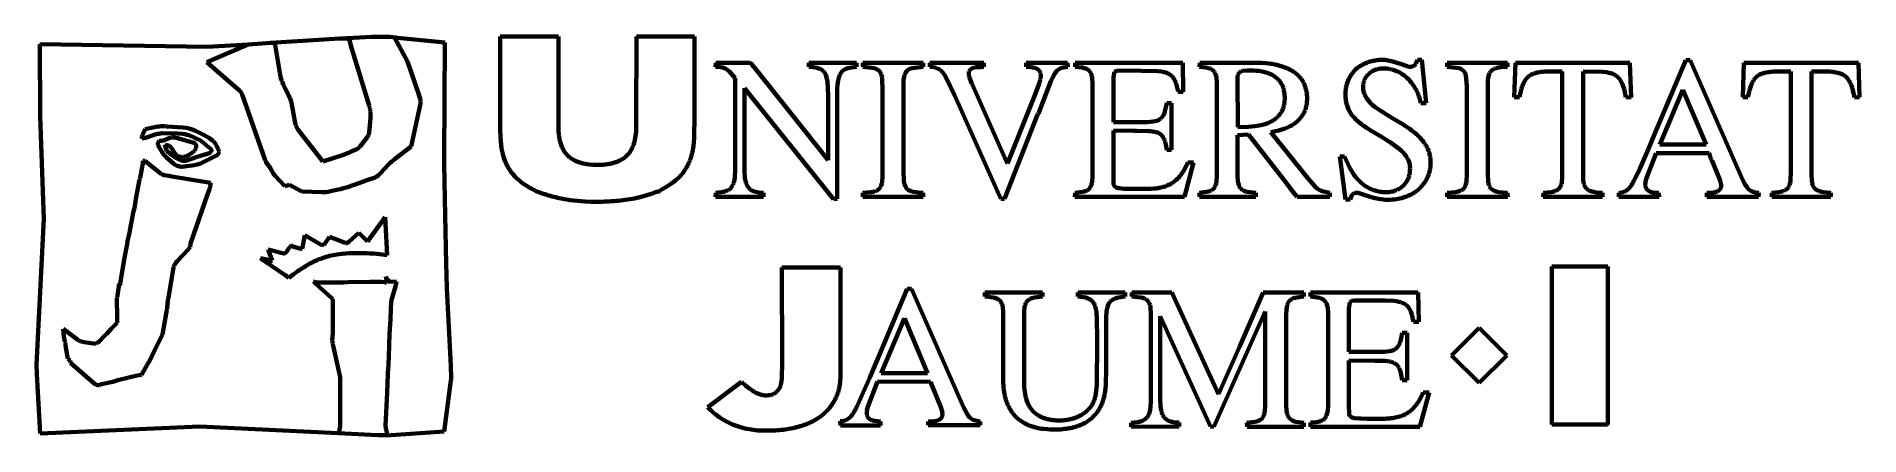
# Model space of a CAD drawing. Header units: millimetres. Extents: x 0.3 to 27.9, y 0.2 to 6.3.
import ezdxf

# ---------------------------------------------------------------- set-up
doc = ezdxf.new("R2010")
doc.units = ezdxf.units.MM
for name, color, linetype, lineweight in [('color#00ab67ff', 7, 'CONTINUOUS', 100), ('color#263997ff', 7, 'CONTINUOUS', 100), ('color#88d3e6ff', 7, 'CONTINUOUS', 100), ('color#ee1b2cff', 7, 'CONTINUOUS', 100), ('color#fbf205ff', 7, 'CONTINUOUS', 100), ('color#ffffffff', 7, 'CONTINUOUS', 100)]:
    doc.layers.add(name, color=color, linetype=linetype, lineweight=lineweight)

msp = doc.modelspace()

# ---------------------------------------------------------------- linework, layer by layer
at = {"layer": 'color#00ab67ff'}
for p, q in [((1.827, 4.106), (1.861, 4.278)), ((1.861, 4.278), (1.868, 4.324)), ((1.868, 4.324), (1.869, 4.352)), ((1.869, 4.37), (1.902, 4.37)), ((1.869, 4.352), (1.869, 4.37)), ((1.902, 4.37), (2.129, 4.185)), ((2.129, 4.185), (2.134, 4.18)), ((2.134, 4.18), (2.139, 4.175)), ((2.139, 4.175), (2.144, 4.171)), ((2.144, 4.171), (2.15, 4.168)), ((2.15, 4.168), (2.155, 4.164)), ((2.155, 4.164), (2.161, 4.161)), ((2.161, 4.161), (2.167, 4.159)), ((2.167, 4.159), (2.179, 4.154)), ((2.179, 4.154), (2.192, 4.151)), ((2.38, 4.409), (2.382, 4.408)), ((2.382, 4.408), (2.38, 4.409)), ((1.764, 3.79), (1.821, 4.084)), ((1.821, 4.084), (1.827, 4.106)), ((2.192, 4.151), (2.265, 4.14)), ((2.265, 4.14), (2.291, 4.135)), ((2.291, 4.135), (2.304, 4.131)), ((2.304, 4.131), (2.31, 4.129)), ((2.31, 4.129), (2.896, 4.033)), ((2.884, 3.94), (2.854, 3.856)), ((2.894, 3.977), (2.884, 3.94)), ((2.897, 3.995), (2.894, 3.977)), ((2.896, 4.033), (2.897, 4.027)), ((2.897, 4.027), (2.898, 4.02)), ((2.898, 4.008), (2.897, 3.995)), ((2.898, 4.02), (2.898, 4.008)), ((1.67, 3.308), (1.73, 3.604)), ((1.73, 3.604), (1.742, 3.651)), ((1.742, 3.651), (1.763, 3.786)), ((1.763, 3.786), (1.764, 3.79)), ((2.854, 3.856), (2.593, 3.112)), ((1.59, 2.897), (1.628, 3.077)), ((1.628, 3.077), (1.63, 3.098)), ((1.63, 3.098), (1.638, 3.149)), ((1.638, 3.149), (1.67, 3.3)), ((1.67, 3.3), (1.67, 3.308)), ((2.587, 3.055), (2.497, 2.955)), ((2.593, 3.112), (2.587, 3.055)), ((1.518, 2.475), (1.577, 2.806)), ((1.577, 2.806), (1.58, 2.837)), ((1.58, 2.837), (1.59, 2.897)), ((2.344, 2.774), (2.341, 2.766)), ((2.352, 2.789), (2.344, 2.774)), ((2.361, 2.803), (2.352, 2.789)), ((2.371, 2.817), (2.361, 2.803)), ((2.392, 2.844), (2.371, 2.817)), ((2.486, 2.944), (2.392, 2.844)), ((2.497, 2.955), (2.486, 2.944)), ((1.508, 2.496), (1.507, 2.512)), ((1.507, 2.512), (1.518, 2.475)), ((1.507, 2.458), (1.508, 2.496)), ((2.334, 2.75), (2.289, 2.473)), ((2.337, 2.758), (2.334, 2.75)), ((2.341, 2.766), (2.337, 2.758)), ((1.477, 2.28), (1.478, 2.293)), ((1.482, 1.987), (1.477, 2.28)), ((1.478, 2.293), (1.507, 2.458)), ((2.251, 2.25), (2.241, 2.141)), ((2.255, 2.271), (2.251, 2.25)), ((2.259, 2.286), (2.255, 2.271)), ((2.289, 2.473), (2.259, 2.286)), ((1.479, 1.907), (1.482, 1.987)), ((2.227, 2.077), (2.169, 1.732)), ((2.23, 2.084), (2.227, 2.077)), ((2.234, 2.098), (2.23, 2.084)), ((2.237, 2.112), (2.234, 2.098)), ((2.241, 2.141), (2.237, 2.112)), ((0.668, 1.701), (0.66, 1.816)), ((0.66, 1.816), (0.843, 1.681)), ((0.678, 1.649), (0.668, 1.701)), ((0.843, 1.681), (0.883, 1.647)), ((1.21, 1.63), (1.283, 1.707)), ((1.283, 1.707), (1.305, 1.727)), ((1.305, 1.727), (1.317, 1.737)), ((1.317, 1.737), (1.387, 1.814)), ((1.387, 1.814), (1.399, 1.826)), ((1.399, 1.826), (1.479, 1.907)), ((2.169, 1.732), (2.075, 1.547)), ((0.686, 1.619), (0.678, 1.649)), ((0.695, 1.598), (0.686, 1.619)), ((0.695, 1.589), (0.695, 1.598)), ((0.696, 1.564), (0.695, 1.589)), ((0.723, 1.417), (0.696, 1.564)), ((0.731, 1.359), (0.723, 1.417)), ((0.883, 1.647), (0.898, 1.633)), ((0.898, 1.633), (0.977, 1.615)), ((0.977, 1.615), (1.155, 1.591)), ((1.155, 1.591), (1.161, 1.595)), ((1.161, 1.595), (1.168, 1.598)), ((1.168, 1.598), (1.181, 1.606)), ((1.181, 1.606), (1.193, 1.615)), ((1.193, 1.615), (1.21, 1.63)), ((2.05, 1.499), (1.969, 1.325)), ((2.075, 1.547), (2.05, 1.499)), ((0.767, 1.335), (0.731, 1.359)), ((0.769, 1.302), (0.767, 1.335)), ((1.126, 0.989), (0.769, 1.302)), ((1.782, 1.11), (1.49, 1.037)), ((1.851, 1.119), (1.782, 1.11)), ((1.936, 1.27), (1.851, 1.119)), ((1.948, 1.288), (1.936, 1.27)), ((1.969, 1.325), (1.948, 1.288)), ((1.145, 0.974), (1.126, 0.989)), ((1.167, 0.964), (1.145, 0.974)), ((1.184, 0.96), (1.167, 0.964)), ((1.197, 0.96), (1.184, 0.96)), ((1.208, 0.962), (1.197, 0.96)), ((1.218, 0.966), (1.208, 0.962)), ((1.244, 0.976), (1.218, 0.966)), ((1.415, 1.013), (1.244, 0.976)), ((1.427, 1.017), (1.415, 1.013)), ((1.49, 1.037), (1.427, 1.017))]:
    msp.add_line(p, q, dxfattribs=at)
at = {"layer": 'color#263997ff'}
for p, q in [((0.313, 5.042), (0.305, 6.14)), ((0.305, 6.14), (2.848, 6.1)), ((3.47, 6.135), (2.842, 5.869)), ((2.848, 6.1), (3.47, 6.135)), ((3.808, 6.158), (4.862, 6.225)), ((3.876, 6.158), (3.808, 6.158)), ((3.951, 5.707), (3.876, 6.158)), ((4.862, 6.225), (5.005, 6.22)), ((5.005, 6.22), (5.037, 6.082)), ((5.692, 6.24), (5.736, 6.238)), ((5.891, 5.878), (5.692, 6.24)), ((5.736, 6.238), (6.455, 6.166)), ((6.455, 6.166), (6.448, 4.431)), ((7.299, 4.848), (7.299, 6.257)), ((7.299, 6.257), (8.181, 6.256)), ((8.181, 6.256), (8.181, 5)), ((9.364, 4.986), (9.365, 6.257)), ((9.365, 6.257), (10.246, 6.257)), ((10.246, 6.257), (10.247, 5.055)), ((2.842, 5.869), (3.272, 5.494)), ((5.037, 6.082), (5.305, 5.207)), ((6.062, 5.377), (5.891, 5.878)), ((10.569, 5.795), (10.57, 5.858)), ((10.57, 5.858), (11.07, 5.858)), ((11.07, 5.858), (11.074, 5.858)), ((11.074, 5.858), (11.078, 5.859)), ((11.078, 5.859), (11.082, 5.858)), ((11.082, 5.858), (11.086, 5.858)), ((11.086, 5.858), (11.089, 5.857)), ((11.089, 5.857), (11.096, 5.854)), ((11.096, 5.854), (11.102, 5.851)), ((11.102, 5.851), (11.111, 5.844)), ((11.111, 5.844), (11.142, 5.803)), ((11.982, 5.795), (11.983, 5.858)), ((11.983, 5.858), (12.708, 5.858)), ((12.708, 5.858), (12.709, 5.796)), ((12.805, 5.858), (13.722, 5.858)), ((12.806, 5.796), (12.805, 5.858)), ((13.722, 5.858), (13.722, 5.796)), ((13.823, 5.858), (14.643, 5.857)), ((13.823, 5.798), (13.823, 5.858)), ((14.643, 5.857), (14.643, 5.797)), ((15.285, 5.796), (15.285, 5.858)), ((15.285, 5.858), (15.915, 5.858)), ((15.915, 5.858), (15.917, 5.797)), ((16.027, 5.796), (16.028, 5.857)), ((16.028, 5.857), (17.664, 5.858)), ((17.664, 5.858), (17.67, 5.416)), ((17.919, 5.797), (17.921, 5.858)), ((17.921, 5.858), (18.57, 5.858)), ((18.57, 5.858), (18.863, 5.856)), ((18.863, 5.856), (18.925, 5.852)), ((18.925, 5.852), (18.971, 5.846)), ((18.971, 5.846), (19.001, 5.842)), ((19.001, 5.842), (19.017, 5.84)), ((19.017, 5.84), (19.063, 5.831)), ((19.063, 5.831), (19.094, 5.824)), ((19.094, 5.824), (19.125, 5.816)), ((19.125, 5.816), (19.156, 5.808)), ((20.367, 5.813), (20.382, 5.822)), ((20.382, 5.822), (20.397, 5.83)), ((20.397, 5.83), (20.412, 5.838)), ((20.412, 5.838), (20.428, 5.845)), ((20.428, 5.845), (20.443, 5.852)), ((20.443, 5.852), (20.459, 5.859)), ((20.459, 5.859), (20.475, 5.865)), ((20.475, 5.865), (20.492, 5.87)), ((20.492, 5.87), (20.508, 5.875)), ((20.508, 5.875), (20.525, 5.88)), ((20.525, 5.88), (20.541, 5.884)), ((20.541, 5.884), (20.558, 5.888)), ((20.558, 5.888), (20.575, 5.891)), ((20.575, 5.891), (20.592, 5.894)), ((20.592, 5.894), (20.609, 5.896)), ((20.609, 5.896), (20.626, 5.898)), ((20.626, 5.898), (20.644, 5.9)), ((20.644, 5.9), (20.661, 5.9)), ((20.661, 5.9), (20.678, 5.901)), ((20.678, 5.901), (20.695, 5.901)), ((20.695, 5.901), (20.712, 5.901)), ((20.712, 5.901), (20.73, 5.9)), ((20.73, 5.9), (20.747, 5.898)), ((20.747, 5.898), (20.764, 5.896)), ((20.764, 5.896), (20.781, 5.894)), ((20.781, 5.894), (20.832, 5.884)), ((20.832, 5.884), (20.971, 5.841)), ((20.971, 5.841), (21.07, 5.806)), ((21.175, 5.812), (21.183, 5.817)), ((21.183, 5.817), (21.191, 5.824)), ((21.191, 5.824), (21.195, 5.827)), ((21.195, 5.827), (21.199, 5.831)), ((21.199, 5.831), (21.202, 5.835)), ((21.202, 5.835), (21.205, 5.84)), ((21.205, 5.84), (21.227, 5.903)), ((21.227, 5.903), (21.296, 5.902)), ((21.296, 5.902), (21.362, 5.243)), ((21.68, 5.796), (21.681, 5.858)), ((21.681, 5.858), (22.597, 5.859)), ((22.597, 5.859), (22.597, 5.796)), ((22.698, 5.333), (22.716, 5.855)), ((22.716, 5.855), (24.454, 5.857)), ((24.454, 5.857), (24.474, 5.332)), ((24.803, 4.711), (25.303, 5.895)), ((25.303, 5.895), (25.369, 5.897)), ((25.369, 5.897), (26.092, 4.247)), ((26.168, 5.333), (26.187, 5.857)), ((26.187, 5.857), (27.924, 5.857)), ((27.924, 5.857), (27.942, 5.334)), ((3.953, 5.69), (3.951, 5.707)), ((3.956, 5.673), (3.953, 5.69)), ((3.959, 5.656), (3.956, 5.673)), ((3.963, 5.64), (3.959, 5.656)), ((3.968, 5.624), (3.963, 5.64)), ((3.973, 5.608), (3.968, 5.624)), ((3.978, 5.592), (3.973, 5.608)), ((3.984, 5.576), (3.978, 5.592)), ((3.99, 5.56), (3.984, 5.576)), ((4.003, 5.529), (3.99, 5.56)), ((10.613, 5.795), (10.569, 5.795)), ((10.672, 5.786), (10.613, 5.795)), ((10.703, 5.776), (10.672, 5.786)), ((10.723, 5.767), (10.703, 5.776)), ((10.741, 5.755), (10.723, 5.767)), ((10.768, 5.734), (10.741, 5.755)), ((10.868, 5.626), (10.768, 5.734)), ((10.867, 4.236), (10.868, 5.626)), ((11.142, 5.803), (11.152, 5.791)), ((11.152, 5.791), (12.277, 4.377)), ((12.052, 5.79), (11.982, 5.795)), ((12.108, 5.78), (12.052, 5.79)), ((12.135, 5.772), (12.108, 5.78)), ((12.155, 5.764), (12.135, 5.772)), ((12.168, 5.758), (12.155, 5.764)), ((12.18, 5.751), (12.168, 5.758)), ((12.189, 5.744), (12.18, 5.751)), ((12.201, 5.733), (12.189, 5.744)), ((12.213, 5.721), (12.201, 5.733)), ((12.225, 5.704), (12.213, 5.721)), ((12.241, 5.674), (12.225, 5.704)), ((12.259, 5.617), (12.241, 5.674)), ((12.267, 5.573), (12.259, 5.617)), ((12.277, 5.361), (12.267, 5.573)), ((12.428, 5.583), (12.421, 5.525)), ((12.434, 5.611), (12.428, 5.583)), ((12.439, 5.63), (12.434, 5.611)), ((12.444, 5.648), (12.439, 5.63)), ((12.451, 5.666), (12.444, 5.648)), ((12.455, 5.674), (12.451, 5.666)), ((12.459, 5.683), (12.455, 5.674)), ((12.464, 5.691), (12.459, 5.683)), ((12.469, 5.7), (12.464, 5.691)), ((12.474, 5.708), (12.469, 5.7)), ((12.479, 5.716), (12.474, 5.708)), ((12.485, 5.723), (12.479, 5.716)), ((12.492, 5.729), (12.485, 5.723)), ((12.498, 5.735), (12.492, 5.729)), ((12.504, 5.74), (12.498, 5.735)), ((12.511, 5.745), (12.504, 5.74)), ((12.518, 5.749), (12.511, 5.745)), ((12.525, 5.753), (12.518, 5.749)), ((12.532, 5.757), (12.525, 5.753)), ((12.547, 5.764), (12.532, 5.757)), ((12.562, 5.77), (12.547, 5.764)), ((12.578, 5.775), (12.562, 5.77)), ((12.602, 5.781), (12.578, 5.775)), ((12.709, 5.796), (12.602, 5.781)), ((12.943, 5.783), (12.806, 5.796)), ((12.98, 5.774), (12.943, 5.783)), ((13.002, 5.766), (12.98, 5.774)), ((13.023, 5.757), (13.002, 5.766)), ((13.035, 5.751), (13.023, 5.757)), ((13.046, 5.742), (13.035, 5.751)), ((13.059, 5.729), (13.046, 5.742)), ((13.07, 5.715), (13.059, 5.729)), ((13.083, 5.691), (13.07, 5.715)), ((13.094, 5.651), (13.083, 5.691)), ((13.097, 5.635), (13.094, 5.651)), ((13.104, 5.417), (13.097, 5.635)), ((13.424, 5.596), (13.42, 5.444)), ((13.431, 5.644), (13.424, 5.596)), ((13.439, 5.675), (13.431, 5.644)), ((13.442, 5.684), (13.439, 5.675)), ((13.452, 5.706), (13.442, 5.684)), ((13.466, 5.725), (13.452, 5.706)), ((13.483, 5.743), (13.466, 5.725)), ((13.498, 5.755), (13.483, 5.743)), ((13.514, 5.764), (13.498, 5.755)), ((13.532, 5.772), (13.514, 5.764)), ((13.552, 5.777), (13.532, 5.772)), ((13.722, 5.796), (13.552, 5.777)), ((13.832, 5.798), (13.823, 5.798)), ((13.842, 5.797), (13.832, 5.798)), ((13.851, 5.797), (13.842, 5.797)), ((13.86, 5.796), (13.851, 5.797)), ((13.869, 5.794), (13.86, 5.796)), ((13.879, 5.793), (13.869, 5.794)), ((13.888, 5.79), (13.879, 5.793)), ((13.897, 5.788), (13.888, 5.79)), ((13.905, 5.785), (13.897, 5.788)), ((13.914, 5.782), (13.905, 5.785)), ((13.923, 5.779), (13.914, 5.782)), ((13.931, 5.776), (13.923, 5.779)), ((13.939, 5.772), (13.931, 5.776)), ((13.947, 5.767), (13.939, 5.772)), ((13.955, 5.763), (13.947, 5.767)), ((13.963, 5.758), (13.955, 5.763)), ((13.971, 5.753), (13.963, 5.758)), ((13.978, 5.748), (13.971, 5.753)), ((13.986, 5.742), (13.978, 5.748)), ((13.993, 5.736), (13.986, 5.742)), ((13.999, 5.73), (13.993, 5.736)), ((14.006, 5.724), (13.999, 5.73)), ((14.012, 5.717), (14.006, 5.724)), ((14.018, 5.71), (14.012, 5.717)), ((14.024, 5.703), (14.018, 5.71)), ((14.03, 5.695), (14.024, 5.703)), ((14.035, 5.688), (14.03, 5.695)), ((14.04, 5.68), (14.035, 5.688)), ((14.045, 5.672), (14.04, 5.68)), ((14.076, 5.619), (14.045, 5.672)), ((14.201, 5.355), (14.076, 5.619)), ((14.414, 5.703), (14.413, 5.696)), ((14.413, 5.696), (14.413, 5.689)), ((14.413, 5.689), (14.414, 5.681)), ((14.415, 5.71), (14.414, 5.703)), ((14.414, 5.681), (14.415, 5.667)), ((14.416, 5.717), (14.415, 5.71)), ((14.415, 5.667), (14.418, 5.653)), ((14.417, 5.725), (14.416, 5.717)), ((14.419, 5.732), (14.417, 5.725)), ((14.418, 5.653), (14.423, 5.632)), ((14.424, 5.739), (14.419, 5.732)), ((14.423, 5.632), (14.46, 5.537)), ((14.43, 5.746), (14.424, 5.739)), ((14.435, 5.752), (14.43, 5.746)), ((14.441, 5.758), (14.435, 5.752)), ((14.448, 5.763), (14.441, 5.758)), ((14.454, 5.767), (14.448, 5.763)), ((14.461, 5.771), (14.454, 5.767)), ((14.468, 5.775), (14.461, 5.771)), ((14.476, 5.778), (14.468, 5.775)), ((14.484, 5.78), (14.476, 5.778)), ((14.492, 5.783), (14.484, 5.78)), ((14.5, 5.785), (14.492, 5.783)), ((14.508, 5.786), (14.5, 5.785)), ((14.525, 5.789), (14.508, 5.786)), ((14.594, 5.793), (14.525, 5.789)), ((14.628, 5.795), (14.594, 5.793)), ((14.643, 5.797), (14.628, 5.795)), ((15.31, 5.795), (15.285, 5.796)), ((15.355, 5.791), (15.31, 5.795)), ((15.383, 5.787), (15.355, 5.791)), ((15.401, 5.784), (15.383, 5.787)), ((15.41, 5.781), (15.401, 5.784)), ((15.419, 5.779), (15.41, 5.781)), ((15.427, 5.776), (15.419, 5.779)), ((15.435, 5.772), (15.427, 5.776)), ((15.443, 5.769), (15.435, 5.772)), ((15.451, 5.765), (15.443, 5.769)), ((15.458, 5.76), (15.451, 5.765)), ((15.465, 5.755), (15.458, 5.76)), ((15.472, 5.75), (15.465, 5.755)), ((15.662, 5.577), (15.47, 5.087)), ((15.478, 5.744), (15.472, 5.75)), ((15.484, 5.737), (15.478, 5.744)), ((15.479, 5.525), (15.49, 5.557)), ((15.489, 5.73), (15.484, 5.737)), ((15.494, 5.723), (15.489, 5.73)), ((15.49, 5.557), (15.495, 5.578)), ((15.498, 5.715), (15.494, 5.723)), ((15.495, 5.578), (15.5, 5.599)), ((15.501, 5.706), (15.498, 5.715)), ((15.5, 5.599), (15.502, 5.61)), ((15.504, 5.697), (15.501, 5.706)), ((15.502, 5.61), (15.504, 5.62)), ((15.506, 5.686), (15.504, 5.697)), ((15.504, 5.62), (15.505, 5.631)), ((15.505, 5.631), (15.506, 5.642)), ((15.506, 5.675), (15.506, 5.686)), ((15.507, 5.664), (15.506, 5.675)), ((15.506, 5.642), (15.507, 5.653)), ((15.507, 5.653), (15.507, 5.664)), ((15.686, 5.629), (15.662, 5.577)), ((15.721, 5.693), (15.686, 5.629)), ((15.738, 5.717), (15.721, 5.693)), ((15.752, 5.733), (15.738, 5.717)), ((15.763, 5.744), (15.752, 5.733)), ((15.774, 5.753), (15.763, 5.744)), ((15.787, 5.762), (15.774, 5.753)), ((15.8, 5.77), (15.787, 5.762)), ((15.824, 5.78), (15.8, 5.77)), ((15.917, 5.797), (15.824, 5.78)), ((16.137, 5.784), (16.027, 5.796)), ((16.165, 5.777), (16.137, 5.784)), ((16.186, 5.77), (16.165, 5.777)), ((16.199, 5.765), (16.186, 5.77)), ((16.212, 5.758), (16.199, 5.765)), ((16.225, 5.75), (16.212, 5.758)), ((16.231, 5.746), (16.225, 5.75)), ((16.237, 5.741), (16.231, 5.746)), ((16.242, 5.735), (16.237, 5.741)), ((16.247, 5.729), (16.242, 5.735)), ((16.252, 5.723), (16.247, 5.729)), ((16.257, 5.717), (16.252, 5.723)), ((16.261, 5.711), (16.257, 5.717)), ((16.264, 5.704), (16.261, 5.711)), ((16.268, 5.698), (16.264, 5.704)), ((16.271, 5.691), (16.268, 5.698)), ((16.276, 5.677), (16.271, 5.691)), ((16.281, 5.663), (16.276, 5.677)), ((16.284, 5.648), (16.281, 5.663)), ((16.288, 5.625), (16.284, 5.648)), ((16.295, 5.541), (16.288, 5.625)), ((16.295, 4.138), (16.295, 5.541)), ((16.627, 5.721), (16.612, 5.638)), ((16.612, 5.638), (16.612, 4.955)), ((16.637, 5.725), (16.627, 5.721)), ((16.662, 5.733), (16.637, 5.725)), ((16.777, 5.74), (16.662, 5.733)), ((17.279, 5.732), (16.777, 5.74)), ((17.347, 5.724), (17.279, 5.732)), ((17.381, 5.716), (17.347, 5.724)), ((17.406, 5.709), (17.381, 5.716)), ((17.422, 5.703), (17.406, 5.709)), ((17.437, 5.696), (17.422, 5.703)), ((17.452, 5.688), (17.437, 5.696)), ((17.46, 5.683), (17.452, 5.688)), ((17.467, 5.679), (17.46, 5.683)), ((17.474, 5.674), (17.467, 5.679)), ((17.481, 5.669), (17.474, 5.674)), ((17.487, 5.663), (17.481, 5.669)), ((17.494, 5.657), (17.487, 5.663)), ((17.5, 5.651), (17.494, 5.657)), ((17.506, 5.644), (17.5, 5.651)), ((17.511, 5.638), (17.506, 5.644)), ((17.516, 5.632), (17.511, 5.638)), ((17.526, 5.618), (17.516, 5.632)), ((17.535, 5.604), (17.526, 5.618)), ((17.543, 5.589), (17.535, 5.604)), ((17.549, 5.574), (17.543, 5.589)), ((17.561, 5.543), (17.549, 5.574)), ((17.592, 5.422), (17.561, 5.543)), ((18.012, 5.784), (17.919, 5.797)), ((18.055, 5.775), (18.012, 5.784)), ((18.075, 5.768), (18.055, 5.775)), ((18.088, 5.763), (18.075, 5.768)), ((18.101, 5.757), (18.088, 5.763)), ((18.114, 5.749), (18.101, 5.757)), ((18.12, 5.745), (18.114, 5.749)), ((18.125, 5.74), (18.12, 5.745)), ((18.131, 5.735), (18.125, 5.74)), ((18.135, 5.73), (18.131, 5.735)), ((18.14, 5.725), (18.135, 5.73)), ((18.144, 5.719), (18.14, 5.725)), ((18.148, 5.713), (18.144, 5.719)), ((18.152, 5.707), (18.148, 5.713)), ((18.155, 5.701), (18.152, 5.707)), ((18.158, 5.695), (18.155, 5.701)), ((18.163, 5.682), (18.158, 5.695)), ((18.167, 5.669), (18.163, 5.682)), ((18.171, 5.655), (18.167, 5.669)), ((18.174, 5.634), (18.171, 5.655)), ((18.18, 5.556), (18.174, 5.634)), ((18.18, 4.139), (18.18, 5.556)), ((18.497, 5.659), (18.496, 5.65)), ((18.496, 5.65), (18.497, 5.64)), ((18.499, 5.669), (18.497, 5.659)), ((18.497, 5.64), (18.498, 4.878)), ((18.501, 5.678), (18.499, 5.669)), ((18.505, 5.686), (18.501, 5.678)), ((18.509, 5.694), (18.505, 5.686)), ((18.515, 5.702), (18.509, 5.694)), ((18.521, 5.709), (18.515, 5.702)), ((18.528, 5.715), (18.521, 5.709)), ((18.535, 5.721), (18.528, 5.715)), ((18.543, 5.725), (18.535, 5.721)), ((18.552, 5.729), (18.543, 5.725)), ((18.561, 5.732), (18.552, 5.729)), ((18.571, 5.734), (18.561, 5.732)), ((18.576, 5.734), (18.571, 5.734)), ((18.643, 5.739), (18.576, 5.734)), ((18.696, 5.741), (18.643, 5.739)), ((18.737, 5.74), (18.696, 5.741)), ((18.777, 5.737), (18.737, 5.74)), ((18.818, 5.733), (18.777, 5.737)), ((18.844, 5.729), (18.818, 5.733)), ((18.871, 5.724), (18.844, 5.729)), ((18.897, 5.719), (18.871, 5.724)), ((18.923, 5.712), (18.897, 5.719)), ((18.949, 5.704), (18.923, 5.712)), ((18.962, 5.699), (18.949, 5.704)), ((18.974, 5.695), (18.962, 5.699)), ((18.986, 5.69), (18.974, 5.695)), ((18.997, 5.685), (18.986, 5.69)), ((19.009, 5.68), (18.997, 5.685)), ((19.02, 5.674), (19.009, 5.68)), ((19.031, 5.668), (19.02, 5.674)), ((19.042, 5.661), (19.031, 5.668)), ((19.053, 5.654), (19.042, 5.661)), ((19.063, 5.647), (19.053, 5.654)), ((19.073, 5.639), (19.063, 5.647)), ((19.083, 5.631), (19.073, 5.639)), ((19.093, 5.622), (19.083, 5.631)), ((19.102, 5.614), (19.093, 5.622)), ((19.111, 5.605), (19.102, 5.614)), ((19.12, 5.595), (19.111, 5.605)), ((19.129, 5.586), (19.12, 5.595)), ((19.137, 5.576), (19.129, 5.586)), ((19.144, 5.566), (19.137, 5.576)), ((19.152, 5.555), (19.144, 5.566)), ((19.158, 5.545), (19.152, 5.555)), ((19.156, 5.808), (19.186, 5.798)), ((19.165, 5.534), (19.158, 5.545)), ((19.186, 5.798), (19.202, 5.793)), ((19.202, 5.793), (19.216, 5.787)), ((19.216, 5.787), (19.231, 5.781)), ((19.231, 5.781), (19.246, 5.775)), ((19.246, 5.775), (19.26, 5.769)), ((19.26, 5.769), (19.275, 5.762)), ((19.275, 5.762), (19.289, 5.755)), ((19.289, 5.755), (19.303, 5.747)), ((19.303, 5.747), (19.317, 5.739)), ((19.317, 5.739), (19.33, 5.731)), ((19.33, 5.731), (19.343, 5.723)), ((19.343, 5.723), (19.356, 5.714)), ((19.356, 5.714), (19.369, 5.704)), ((19.369, 5.704), (19.382, 5.695)), ((19.382, 5.695), (19.394, 5.684)), ((19.394, 5.684), (19.406, 5.674)), ((19.406, 5.674), (19.418, 5.663)), ((19.418, 5.663), (19.429, 5.652)), ((19.429, 5.652), (19.442, 5.638)), ((19.442, 5.638), (19.454, 5.623)), ((19.454, 5.623), (19.465, 5.608)), ((19.465, 5.608), (19.476, 5.593)), ((19.476, 5.593), (19.486, 5.577)), ((19.486, 5.577), (19.495, 5.561)), ((19.495, 5.561), (19.504, 5.544)), ((19.504, 5.544), (19.511, 5.528)), ((20.155, 5.534), (20.164, 5.561)), ((20.164, 5.561), (20.175, 5.588)), ((20.175, 5.588), (20.187, 5.615)), ((20.187, 5.615), (20.2, 5.64)), ((20.2, 5.64), (20.215, 5.665)), ((20.215, 5.665), (20.231, 5.689)), ((20.231, 5.689), (20.249, 5.712)), ((20.249, 5.712), (20.268, 5.733)), ((20.268, 5.733), (20.289, 5.754)), ((20.289, 5.754), (20.311, 5.773)), ((20.311, 5.773), (20.324, 5.784)), ((20.324, 5.784), (20.338, 5.794)), ((20.338, 5.794), (20.353, 5.804)), ((20.353, 5.804), (20.367, 5.813)), ((20.408, 5.547), (20.406, 5.537)), ((20.41, 5.557), (20.408, 5.547)), ((20.412, 5.567), (20.41, 5.557)), ((20.415, 5.576), (20.412, 5.567)), ((20.419, 5.586), (20.415, 5.576)), ((20.422, 5.595), (20.419, 5.586)), ((20.426, 5.604), (20.422, 5.595)), ((20.431, 5.613), (20.426, 5.604)), ((20.435, 5.622), (20.431, 5.613)), ((20.44, 5.631), (20.435, 5.622)), ((20.446, 5.64), (20.44, 5.631)), ((20.451, 5.648), (20.446, 5.64)), ((20.457, 5.656), (20.451, 5.648)), ((20.463, 5.664), (20.457, 5.656)), ((20.47, 5.672), (20.463, 5.664)), ((20.477, 5.679), (20.47, 5.672)), ((20.484, 5.686), (20.477, 5.679)), ((20.491, 5.693), (20.484, 5.686)), ((20.499, 5.699), (20.491, 5.693)), ((20.507, 5.706), (20.499, 5.699)), ((20.515, 5.712), (20.507, 5.706)), ((20.523, 5.717), (20.515, 5.712)), ((20.532, 5.723), (20.523, 5.717)), ((20.54, 5.728), (20.532, 5.723)), ((20.552, 5.734), (20.54, 5.728)), ((20.564, 5.74), (20.552, 5.734)), ((20.576, 5.745), (20.564, 5.74)), ((20.588, 5.75), (20.576, 5.745)), ((20.601, 5.754), (20.588, 5.75)), ((20.613, 5.758), (20.601, 5.754)), ((20.626, 5.761), (20.613, 5.758)), ((20.639, 5.764), (20.626, 5.761)), ((20.652, 5.767), (20.639, 5.764)), ((20.665, 5.768), (20.652, 5.767)), ((20.678, 5.77), (20.665, 5.768)), ((20.691, 5.771), (20.678, 5.77)), ((20.704, 5.772), (20.691, 5.771)), ((20.717, 5.772), (20.704, 5.772)), ((20.73, 5.772), (20.717, 5.772)), ((20.743, 5.771), (20.73, 5.772)), ((20.756, 5.77), (20.743, 5.771)), ((20.769, 5.769), (20.756, 5.77)), ((20.783, 5.767), (20.769, 5.769)), ((20.796, 5.765), (20.783, 5.767)), ((20.809, 5.762), (20.796, 5.765)), ((20.822, 5.76), (20.809, 5.762)), ((20.835, 5.757), (20.822, 5.76)), ((20.847, 5.753), (20.835, 5.757)), ((20.86, 5.75), (20.847, 5.753)), ((20.872, 5.746), (20.86, 5.75)), ((20.885, 5.741), (20.872, 5.746)), ((20.909, 5.732), (20.885, 5.741)), ((20.93, 5.723), (20.909, 5.732)), ((20.95, 5.713), (20.93, 5.723)), ((20.969, 5.703), (20.95, 5.713)), ((20.988, 5.691), (20.969, 5.703)), ((21.006, 5.679), (20.988, 5.691)), ((21.024, 5.666), (21.006, 5.679)), ((21.041, 5.653), (21.024, 5.666)), ((21.058, 5.639), (21.041, 5.653)), ((21.074, 5.624), (21.058, 5.639)), ((21.07, 5.806), (21.084, 5.801)), ((21.09, 5.609), (21.074, 5.624)), ((21.084, 5.801), (21.1, 5.798)), ((21.105, 5.593), (21.09, 5.609)), ((21.1, 5.798), (21.115, 5.797)), ((21.119, 5.577), (21.105, 5.593)), ((21.115, 5.797), (21.131, 5.798)), ((21.133, 5.56), (21.119, 5.577)), ((21.131, 5.798), (21.146, 5.801)), ((21.147, 5.542), (21.133, 5.56)), ((21.146, 5.801), (21.156, 5.803)), ((21.16, 5.524), (21.147, 5.542)), ((21.156, 5.803), (21.166, 5.807)), ((21.166, 5.807), (21.175, 5.812)), ((21.862, 5.773), (21.68, 5.796)), ((21.872, 5.769), (21.862, 5.773)), ((21.887, 5.763), (21.872, 5.769)), ((21.901, 5.755), (21.887, 5.763)), ((21.914, 5.746), (21.901, 5.755)), ((21.926, 5.736), (21.914, 5.746)), ((21.936, 5.724), (21.926, 5.736)), ((21.946, 5.711), (21.936, 5.724)), ((21.954, 5.697), (21.946, 5.711)), ((21.96, 5.683), (21.954, 5.697)), ((21.964, 5.667), (21.96, 5.683)), ((21.979, 5.501), (21.964, 5.667)), ((22.297, 5.591), (22.295, 5.542)), ((22.295, 5.542), (22.295, 4.153)), ((22.304, 5.64), (22.297, 5.591)), ((22.311, 5.667), (22.304, 5.64)), ((22.318, 5.686), (22.311, 5.667)), ((22.324, 5.699), (22.318, 5.686)), ((22.331, 5.711), (22.324, 5.699)), ((22.338, 5.723), (22.331, 5.711)), ((22.347, 5.735), (22.338, 5.723)), ((22.354, 5.741), (22.347, 5.735)), ((22.361, 5.747), (22.354, 5.741)), ((22.368, 5.752), (22.361, 5.747)), ((22.376, 5.757), (22.368, 5.752)), ((22.384, 5.761), (22.376, 5.757)), ((22.392, 5.765), (22.384, 5.761)), ((22.4, 5.769), (22.392, 5.765)), ((22.408, 5.772), (22.4, 5.769)), ((22.417, 5.775), (22.408, 5.772)), ((22.425, 5.777), (22.417, 5.775)), ((22.443, 5.782), (22.425, 5.777)), ((22.461, 5.785), (22.443, 5.782)), ((22.488, 5.789), (22.461, 5.785)), ((22.597, 5.796), (22.488, 5.789)), ((22.839, 5.548), (22.834, 5.536)), ((22.846, 5.561), (22.839, 5.548)), ((22.852, 5.573), (22.846, 5.561)), ((22.859, 5.585), (22.852, 5.573)), ((22.867, 5.596), (22.859, 5.585)), ((22.875, 5.608), (22.867, 5.596)), ((22.883, 5.618), (22.875, 5.608)), ((22.893, 5.629), (22.883, 5.618)), ((22.902, 5.638), (22.893, 5.629)), ((22.912, 5.648), (22.902, 5.638)), ((22.923, 5.657), (22.912, 5.648)), ((22.934, 5.665), (22.923, 5.657)), ((22.946, 5.673), (22.934, 5.665)), ((22.959, 5.68), (22.946, 5.673)), ((22.974, 5.686), (22.959, 5.68)), ((22.99, 5.692), (22.974, 5.686)), ((23.005, 5.697), (22.99, 5.692)), ((23.021, 5.702), (23.005, 5.697)), ((23.037, 5.706), (23.021, 5.702)), ((23.052, 5.71), (23.037, 5.706)), ((23.068, 5.713), (23.052, 5.71)), ((23.084, 5.716), (23.068, 5.713)), ((23.1, 5.718), (23.084, 5.716)), ((23.117, 5.72), (23.1, 5.718)), ((23.133, 5.722), (23.117, 5.72)), ((23.165, 5.724), (23.133, 5.722)), ((23.198, 5.725), (23.165, 5.724)), ((23.379, 5.725), (23.198, 5.725)), ((23.427, 5.726), (23.379, 5.725)), ((23.427, 4.125), (23.427, 5.726)), ((24.043, 5.721), (23.743, 5.726)), ((23.743, 5.726), (23.743, 4.152)), ((24.098, 5.714), (24.043, 5.721)), ((24.136, 5.707), (24.098, 5.714)), ((24.163, 5.7), (24.136, 5.707)), ((24.181, 5.695), (24.163, 5.7)), ((24.198, 5.688), (24.181, 5.695)), ((24.215, 5.68), (24.198, 5.688)), ((24.223, 5.676), (24.215, 5.68)), ((24.231, 5.671), (24.223, 5.676)), ((24.239, 5.666), (24.231, 5.671)), ((24.247, 5.661), (24.239, 5.666)), ((24.254, 5.655), (24.247, 5.661)), ((24.262, 5.649), (24.254, 5.655)), ((24.269, 5.643), (24.262, 5.649)), ((24.275, 5.636), (24.269, 5.643)), ((24.282, 5.629), (24.275, 5.636)), ((24.288, 5.622), (24.282, 5.629)), ((24.294, 5.614), (24.288, 5.622)), ((24.301, 5.605), (24.294, 5.614)), ((24.307, 5.596), (24.301, 5.605)), ((24.312, 5.587), (24.307, 5.596)), ((24.323, 5.569), (24.312, 5.587)), ((24.333, 5.55), (24.323, 5.569)), ((24.341, 5.53), (24.333, 5.55)), ((26.305, 5.542), (26.3, 5.529)), ((26.312, 5.555), (26.305, 5.542)), ((26.318, 5.568), (26.312, 5.555)), ((26.325, 5.58), (26.318, 5.568)), ((26.333, 5.593), (26.325, 5.58)), ((26.341, 5.604), (26.333, 5.593)), ((26.349, 5.615), (26.341, 5.604)), ((26.358, 5.626), (26.349, 5.615)), ((26.368, 5.636), (26.358, 5.626)), ((26.378, 5.646), (26.368, 5.636)), ((26.389, 5.655), (26.378, 5.646)), ((26.401, 5.664), (26.389, 5.655)), ((26.413, 5.672), (26.401, 5.664)), ((26.426, 5.679), (26.413, 5.672)), ((26.44, 5.686), (26.426, 5.679)), ((26.455, 5.691), (26.44, 5.686)), ((26.47, 5.696), (26.455, 5.691)), ((26.485, 5.701), (26.47, 5.696)), ((26.5, 5.705), (26.485, 5.701)), ((26.516, 5.709), (26.5, 5.705)), ((26.531, 5.712), (26.516, 5.709)), ((26.547, 5.715), (26.531, 5.712)), ((26.562, 5.717), (26.547, 5.715)), ((26.578, 5.719), (26.562, 5.717)), ((26.609, 5.722), (26.578, 5.719)), ((26.641, 5.724), (26.609, 5.722)), ((26.705, 5.726), (26.641, 5.724)), ((26.896, 5.725), (26.705, 5.726)), ((26.896, 4.181), (26.896, 5.725)), ((27.375, 5.726), (27.212, 5.725)), ((27.212, 5.725), (27.212, 4.167)), ((27.457, 5.725), (27.375, 5.726)), ((27.489, 5.723), (27.457, 5.725)), ((27.522, 5.72), (27.489, 5.723)), ((27.538, 5.719), (27.522, 5.72)), ((27.554, 5.716), (27.538, 5.719)), ((27.57, 5.714), (27.554, 5.716)), ((27.586, 5.711), (27.57, 5.714)), ((27.602, 5.707), (27.586, 5.711)), ((27.618, 5.703), (27.602, 5.707)), ((27.633, 5.699), (27.618, 5.703)), ((27.649, 5.694), (27.633, 5.699)), ((27.664, 5.689), (27.649, 5.694)), ((27.68, 5.683), (27.664, 5.689)), ((27.693, 5.676), (27.68, 5.683)), ((27.705, 5.668), (27.693, 5.676)), ((27.717, 5.66), (27.705, 5.668)), ((27.728, 5.651), (27.717, 5.66)), ((27.738, 5.642), (27.728, 5.651)), ((27.748, 5.632), (27.738, 5.642)), ((27.757, 5.621), (27.748, 5.632)), ((27.766, 5.61), (27.757, 5.621)), ((27.774, 5.599), (27.766, 5.61)), ((27.782, 5.588), (27.774, 5.599)), ((27.789, 5.575), (27.782, 5.588)), ((27.796, 5.563), (27.789, 5.575)), ((27.802, 5.55), (27.796, 5.563)), ((27.808, 5.538), (27.802, 5.55)), ((3.272, 5.494), (3.335, 5.44)), ((3.335, 5.44), (3.354, 5.42)), ((3.354, 5.42), (3.364, 5.407)), ((3.364, 5.407), (3.369, 5.397)), ((3.369, 5.397), (3.374, 5.387)), ((3.374, 5.387), (3.378, 5.376)), ((3.378, 5.376), (3.726, 4.379)), ((4.033, 5.468), (4.003, 5.529)), ((4.086, 5.362), (4.033, 5.468)), ((4.099, 5.331), (4.086, 5.362)), ((4.106, 5.315), (4.099, 5.331)), ((4.112, 5.299), (4.106, 5.315)), ((4.117, 5.283), (4.112, 5.299)), ((4.123, 5.267), (4.117, 5.283)), ((4.127, 5.251), (4.123, 5.267)), ((6.088, 5.291), (6.062, 5.377)), ((6.09, 5.272), (6.088, 5.291)), ((6.089, 5.257), (6.09, 5.272)), ((11.008, 5.471), (11.007, 4.209)), ((12.359, 3.788), (11.008, 5.471)), ((12.277, 4.377), (12.277, 5.361)), ((12.421, 5.525), (12.417, 5.458)), ((12.417, 5.458), (12.417, 3.789)), ((13.104, 4.14), (13.104, 5.417)), ((13.42, 5.444), (13.42, 4.222)), ((14.902, 3.789), (14.201, 5.355)), ((14.46, 5.537), (14.463, 5.53)), ((14.463, 5.53), (14.954, 4.426)), ((15.003, 4.33), (15.428, 5.392)), ((15.428, 5.392), (15.479, 5.525)), ((17.596, 5.42), (17.592, 5.422)), ((17.608, 5.416), (17.596, 5.42)), ((17.67, 5.416), (17.608, 5.416)), ((19.171, 5.523), (19.165, 5.534)), ((19.177, 5.511), (19.171, 5.523)), ((19.182, 5.5), (19.177, 5.511)), ((19.187, 5.488), (19.182, 5.5)), ((19.191, 5.476), (19.187, 5.488)), ((19.195, 5.463), (19.191, 5.476)), ((19.198, 5.451), (19.195, 5.463)), ((19.201, 5.438), (19.198, 5.451)), ((19.205, 5.413), (19.201, 5.438)), ((19.209, 5.387), (19.205, 5.413)), ((19.208, 5.254), (19.21, 5.267)), ((19.211, 5.36), (19.209, 5.387)), ((19.21, 5.267), (19.211, 5.281)), ((19.212, 5.334), (19.211, 5.36)), ((19.211, 5.281), (19.212, 5.294)), ((19.213, 5.32), (19.212, 5.334)), ((19.212, 5.307), (19.213, 5.32)), ((19.212, 5.294), (19.212, 5.307)), ((19.511, 5.528), (19.518, 5.51)), ((19.518, 5.51), (19.525, 5.493)), ((19.525, 5.493), (19.53, 5.475)), ((19.53, 5.475), (19.535, 5.457)), ((19.535, 5.457), (19.54, 5.439)), ((19.54, 5.439), (19.543, 5.421)), ((19.543, 5.421), (19.546, 5.402)), ((19.546, 5.402), (19.549, 5.384)), ((19.55, 5.271), (19.548, 5.253)), ((19.549, 5.384), (19.55, 5.365)), ((19.55, 5.365), (19.551, 5.347)), ((19.551, 5.29), (19.55, 5.271)), ((19.551, 5.347), (19.552, 5.328)), ((19.552, 5.309), (19.551, 5.29)), ((19.552, 5.328), (19.552, 5.309)), ((20.133, 5.39), (20.135, 5.42)), ((20.133, 5.361), (20.133, 5.39)), ((20.135, 5.332), (20.133, 5.361)), ((20.135, 5.42), (20.138, 5.449)), ((20.138, 5.303), (20.135, 5.332)), ((20.138, 5.449), (20.142, 5.477)), ((20.142, 5.275), (20.138, 5.303)), ((20.142, 5.477), (20.148, 5.506)), ((20.148, 5.246), (20.142, 5.275)), ((20.148, 5.506), (20.155, 5.534)), ((20.404, 5.527), (20.403, 5.517)), ((20.403, 5.517), (20.403, 5.507)), ((20.403, 5.507), (20.403, 5.497)), ((20.403, 5.497), (20.403, 5.487)), ((20.403, 5.487), (20.403, 5.478)), ((20.403, 5.478), (20.403, 5.47)), ((20.403, 5.47), (20.403, 5.461)), ((20.403, 5.461), (20.405, 5.444)), ((20.406, 5.537), (20.404, 5.527)), ((20.405, 5.444), (20.408, 5.427)), ((20.408, 5.427), (20.413, 5.411)), ((20.413, 5.411), (20.418, 5.394)), ((20.418, 5.394), (20.424, 5.378)), ((20.424, 5.378), (20.431, 5.363)), ((20.431, 5.363), (20.443, 5.34)), ((20.443, 5.34), (20.456, 5.318)), ((20.456, 5.318), (20.477, 5.29)), ((20.477, 5.29), (20.498, 5.264)), ((20.498, 5.264), (20.517, 5.245)), ((21.172, 5.506), (21.16, 5.524)), ((21.184, 5.488), (21.172, 5.506)), ((21.195, 5.469), (21.184, 5.488)), ((21.206, 5.449), (21.195, 5.469)), ((21.216, 5.429), (21.206, 5.449)), ((21.226, 5.41), (21.216, 5.429)), ((21.235, 5.389), (21.226, 5.41)), ((21.243, 5.369), (21.235, 5.389)), ((21.251, 5.348), (21.243, 5.369)), ((21.258, 5.327), (21.251, 5.348)), ((21.265, 5.306), (21.258, 5.327)), ((21.271, 5.285), (21.265, 5.306)), ((21.276, 5.264), (21.271, 5.285)), ((21.281, 5.243), (21.276, 5.264)), ((21.979, 4.154), (21.979, 5.501)), ((22.776, 5.333), (22.698, 5.333)), ((22.782, 5.359), (22.776, 5.333)), ((22.798, 5.428), (22.782, 5.359)), ((22.809, 5.469), (22.798, 5.428)), ((22.818, 5.496), (22.809, 5.469)), ((22.823, 5.509), (22.818, 5.496)), ((22.828, 5.523), (22.823, 5.509)), ((22.834, 5.536), (22.828, 5.523)), ((24.353, 5.501), (24.341, 5.53)), ((24.366, 5.46), (24.353, 5.501)), ((24.393, 5.335), (24.366, 5.46)), ((24.474, 5.332), (24.393, 5.335)), ((25.257, 5.448), (24.908, 4.614)), ((25.611, 4.614), (25.257, 5.448)), ((26.246, 5.333), (26.168, 5.333)), ((26.252, 5.36), (26.246, 5.333)), ((26.264, 5.416), (26.252, 5.36)), ((26.276, 5.459), (26.264, 5.416)), ((26.284, 5.488), (26.276, 5.459)), ((26.289, 5.501), (26.284, 5.488)), ((26.294, 5.515), (26.289, 5.501)), ((26.3, 5.529), (26.294, 5.515)), ((27.813, 5.524), (27.808, 5.538)), ((27.818, 5.511), (27.813, 5.524)), ((27.823, 5.497), (27.818, 5.511)), ((27.828, 5.484), (27.823, 5.497)), ((27.836, 5.456), (27.828, 5.484)), ((27.85, 5.4), (27.836, 5.456)), ((27.865, 5.332), (27.85, 5.4)), ((27.942, 5.334), (27.865, 5.332)), ((0.365, 3.485), (0.313, 5.042)), ((4.19, 4.917), (4.127, 5.251)), ((5.305, 5.207), (5.309, 5.195)), ((5.309, 5.195), (5.313, 5.183)), ((5.327, 5.022), (5.311, 4.848)), ((5.313, 5.183), (5.316, 5.171)), ((5.316, 5.171), (5.319, 5.159)), ((5.319, 5.159), (5.321, 5.147)), ((5.321, 5.147), (5.323, 5.134)), ((5.323, 5.134), (5.324, 5.122)), ((5.324, 5.122), (5.326, 5.11)), ((5.326, 5.11), (5.327, 5.085)), ((5.327, 5.085), (5.328, 5.06)), ((5.328, 5.06), (5.327, 5.022)), ((5.944, 4.585), (6.085, 5.237)), ((6.085, 5.237), (6.087, 5.247)), ((6.087, 5.247), (6.089, 5.257)), ((8.181, 5), (8.182, 4.863)), ((9.364, 4.907), (9.364, 4.986)), ((10.247, 5.055), (10.242, 4.718)), ((15.462, 5.081), (14.955, 3.789)), ((15.48, 5.072), (15.462, 5.081)), ((15.47, 5.087), (15.48, 5.072)), ((17.282, 4.982), (17.296, 4.988)), ((17.296, 4.988), (17.309, 4.996)), ((17.309, 4.996), (17.322, 5.004)), ((17.322, 5.004), (17.328, 5.009)), ((17.328, 5.009), (17.335, 5.013)), ((17.335, 5.013), (17.341, 5.02)), ((17.341, 5.02), (17.347, 5.026)), ((17.347, 5.026), (17.352, 5.033)), ((17.352, 5.033), (17.358, 5.04)), ((17.358, 5.04), (17.362, 5.047)), ((17.362, 5.047), (17.367, 5.055)), ((17.367, 5.055), (17.371, 5.062)), ((17.371, 5.062), (17.379, 5.078)), ((17.379, 5.078), (17.385, 5.094)), ((17.385, 5.094), (17.393, 5.119)), ((17.393, 5.119), (17.415, 5.222)), ((17.415, 5.222), (17.421, 5.247)), ((17.421, 5.247), (17.494, 5.245)), ((17.494, 5.245), (17.494, 4.533)), ((19.034, 4.979), (19.052, 4.991)), ((19.052, 4.991), (19.069, 5.004)), ((19.069, 5.004), (19.086, 5.017)), ((19.086, 5.017), (19.094, 5.024)), ((19.094, 5.024), (19.102, 5.032)), ((19.102, 5.032), (19.109, 5.039)), ((19.109, 5.039), (19.116, 5.047)), ((19.116, 5.047), (19.123, 5.055)), ((19.123, 5.055), (19.13, 5.064)), ((19.13, 5.064), (19.137, 5.072)), ((19.137, 5.072), (19.145, 5.083)), ((19.145, 5.083), (19.152, 5.094)), ((19.152, 5.094), (19.159, 5.105)), ((19.159, 5.105), (19.166, 5.117)), ((19.166, 5.117), (19.172, 5.128)), ((19.172, 5.128), (19.177, 5.14)), ((19.177, 5.14), (19.182, 5.152)), ((19.182, 5.152), (19.187, 5.165)), ((19.187, 5.165), (19.191, 5.177)), ((19.191, 5.177), (19.195, 5.19)), ((19.195, 5.19), (19.199, 5.202)), ((19.199, 5.202), (19.202, 5.215)), ((19.202, 5.215), (19.204, 5.228)), ((19.204, 5.228), (19.206, 5.241)), ((19.206, 5.241), (19.208, 5.254)), ((19.427, 4.991), (19.418, 4.982)), ((19.436, 5), (19.427, 4.991)), ((19.444, 5.009), (19.436, 5)), ((19.453, 5.019), (19.444, 5.009)), ((19.46, 5.029), (19.453, 5.019)), ((19.468, 5.039), (19.46, 5.029)), ((19.475, 5.049), (19.468, 5.039)), ((19.482, 5.06), (19.475, 5.049)), ((19.489, 5.07), (19.482, 5.06)), ((19.496, 5.081), (19.489, 5.07)), ((19.502, 5.092), (19.496, 5.081)), ((19.526, 5.143), (19.502, 5.146)), ((19.502, 5.146), (19.523, 5.139)), ((19.507, 5.104), (19.502, 5.092)), ((19.513, 5.115), (19.507, 5.104)), ((19.518, 5.127), (19.513, 5.115)), ((19.523, 5.139), (19.518, 5.127)), ((19.531, 5.161), (19.526, 5.143)), ((19.535, 5.179), (19.531, 5.161)), ((19.539, 5.197), (19.535, 5.179)), ((19.543, 5.216), (19.539, 5.197)), ((19.546, 5.234), (19.543, 5.216)), ((19.548, 5.253), (19.546, 5.234)), ((20.156, 5.218), (20.148, 5.246)), ((20.165, 5.191), (20.156, 5.218)), ((20.175, 5.164), (20.165, 5.191)), ((20.187, 5.137), (20.175, 5.164)), ((20.201, 5.112), (20.187, 5.137)), ((20.216, 5.087), (20.201, 5.112)), ((20.233, 5.063), (20.216, 5.087)), ((20.251, 5.041), (20.233, 5.063)), ((20.27, 5.019), (20.251, 5.041)), ((20.287, 5.002), (20.27, 5.019)), ((20.304, 4.986), (20.287, 5.002)), ((20.321, 4.97), (20.304, 4.986)), ((20.517, 5.245), (20.537, 5.226)), ((20.537, 5.226), (20.557, 5.208)), ((20.557, 5.208), (20.588, 5.183)), ((20.588, 5.183), (20.632, 5.151)), ((20.632, 5.151), (20.815, 5.036)), ((20.815, 5.036), (21.009, 4.92)), ((21.362, 5.243), (21.281, 5.243)), ((1.859, 4.744), (1.857, 4.728)), ((1.857, 4.728), (1.857, 4.717)), ((1.857, 4.717), (1.857, 4.706)), ((1.857, 4.706), (1.879, 4.711)), ((1.865, 4.764), (1.859, 4.744)), ((1.905, 4.851), (1.865, 4.764)), ((1.879, 4.711), (1.911, 4.719)), ((1.951, 4.858), (1.905, 4.851)), ((1.911, 4.719), (2.058, 4.767)), ((2.099, 4.888), (1.951, 4.858)), ((2.058, 4.767), (2.09, 4.776)), ((2.09, 4.776), (2.112, 4.78)), ((2.122, 4.891), (2.099, 4.888)), ((2.112, 4.78), (2.134, 4.784)), ((2.145, 4.893), (2.122, 4.891)), ((2.134, 4.784), (2.145, 4.785)), ((2.168, 4.895), (2.145, 4.893)), ((2.145, 4.785), (2.156, 4.786)), ((2.156, 4.786), (2.167, 4.786)), ((2.167, 4.786), (2.402, 4.783)), ((2.179, 4.895), (2.168, 4.895)), ((2.191, 4.894), (2.179, 4.895)), ((2.202, 4.894), (2.191, 4.894)), ((2.268, 4.71), (2.195, 4.682)), ((2.214, 4.893), (2.202, 4.894)), ((2.225, 4.891), (2.214, 4.893)), ((2.237, 4.889), (2.225, 4.891)), ((2.479, 4.872), (2.237, 4.889)), ((2.285, 4.715), (2.268, 4.71)), ((2.293, 4.717), (2.285, 4.715)), ((2.301, 4.719), (2.293, 4.717)), ((2.31, 4.721), (2.301, 4.719)), ((2.318, 4.722), (2.31, 4.721)), ((2.327, 4.723), (2.318, 4.722)), ((2.336, 4.723), (2.327, 4.723)), ((2.344, 4.723), (2.336, 4.723)), ((2.353, 4.722), (2.344, 4.723)), ((2.362, 4.72), (2.353, 4.722)), ((2.667, 4.634), (2.362, 4.72)), ((2.402, 4.783), (2.472, 4.779)), ((2.472, 4.779), (2.507, 4.774)), ((2.529, 4.867), (2.479, 4.872)), ((2.507, 4.774), (2.542, 4.765)), ((2.55, 4.864), (2.529, 4.867)), ((2.542, 4.765), (2.584, 4.752)), ((2.571, 4.86), (2.55, 4.864)), ((2.591, 4.854), (2.571, 4.86)), ((2.584, 4.752), (2.744, 4.676)), ((2.621, 4.844), (2.591, 4.854)), ((2.66, 4.829), (2.621, 4.844)), ((2.81, 4.753), (2.66, 4.829)), ((2.883, 4.712), (2.81, 4.753)), ((2.91, 4.692), (2.883, 4.712)), ((4.218, 4.854), (4.19, 4.917)), ((4.229, 4.84), (4.218, 4.854)), ((4.602, 4.356), (4.229, 4.84)), ((5.282, 4.733), (5.166, 4.582)), ((5.287, 4.739), (5.282, 4.733)), ((5.294, 4.75), (5.287, 4.739)), ((5.3, 4.765), (5.294, 4.75)), ((5.311, 4.848), (5.3, 4.765)), ((7.303, 4.722), (7.299, 4.848)), ((7.311, 4.61), (7.303, 4.722)), ((8.182, 4.863), (8.185, 4.811)), ((8.185, 4.811), (8.188, 4.777)), ((8.188, 4.777), (8.19, 4.76)), ((8.19, 4.76), (8.192, 4.743)), ((8.192, 4.743), (8.194, 4.726)), ((8.194, 4.726), (8.197, 4.709)), ((8.197, 4.709), (8.2, 4.692)), ((9.343, 4.686), (9.348, 4.712)), ((9.348, 4.712), (9.354, 4.75)), ((9.354, 4.75), (9.36, 4.802)), ((9.36, 4.802), (9.364, 4.907)), ((10.242, 4.718), (10.237, 4.647)), ((16.612, 4.955), (17.125, 4.955)), ((16.916, 4.823), (16.612, 4.828)), ((16.612, 4.828), (16.613, 4.027)), ((16.968, 4.822), (16.916, 4.823)), ((17.137, 4.821), (16.968, 4.822)), ((17.125, 4.955), (17.216, 4.964)), ((17.176, 4.818), (17.137, 4.821)), ((17.202, 4.815), (17.176, 4.818)), ((17.227, 4.811), (17.202, 4.815)), ((17.216, 4.964), (17.246, 4.97)), ((17.24, 4.808), (17.227, 4.811)), ((17.253, 4.805), (17.24, 4.808)), ((17.246, 4.97), (17.268, 4.977)), ((17.265, 4.802), (17.253, 4.805)), ((17.278, 4.798), (17.265, 4.802)), ((17.268, 4.977), (17.282, 4.982)), ((17.29, 4.794), (17.278, 4.798)), ((17.3, 4.789), (17.29, 4.794)), ((17.31, 4.783), (17.3, 4.789)), ((17.319, 4.777), (17.31, 4.783)), ((17.327, 4.771), (17.319, 4.777)), ((17.335, 4.764), (17.327, 4.771)), ((17.342, 4.757), (17.335, 4.764)), ((17.349, 4.749), (17.342, 4.757)), ((17.355, 4.741), (17.349, 4.749)), ((17.361, 4.732), (17.355, 4.741)), ((17.366, 4.723), (17.361, 4.732)), ((17.371, 4.714), (17.366, 4.723)), ((17.376, 4.705), (17.371, 4.714)), ((18.663, 4.769), (18.497, 4.76)), ((18.497, 4.76), (18.497, 4.139)), ((18.498, 4.878), (18.655, 4.883)), ((18.655, 4.883), (18.76, 4.893)), ((19.237, 4.028), (18.663, 4.769)), ((18.76, 4.893), (18.824, 4.904)), ((18.824, 4.904), (18.876, 4.915)), ((18.876, 4.915), (18.917, 4.927)), ((18.917, 4.927), (18.947, 4.937)), ((18.947, 4.937), (18.977, 4.95)), ((18.977, 4.95), (18.996, 4.959)), ((18.996, 4.959), (19.015, 4.969)), ((19.124, 4.829), (18.999, 4.801)), ((18.999, 4.801), (19.56, 4.111)), ((19.015, 4.969), (19.034, 4.979)), ((19.218, 4.86), (19.124, 4.829)), ((19.272, 4.883), (19.218, 4.86)), ((19.283, 4.888), (19.272, 4.883)), ((19.306, 4.9), (19.283, 4.888)), ((19.328, 4.912), (19.306, 4.9)), ((19.339, 4.919), (19.328, 4.912)), ((19.349, 4.926), (19.339, 4.919)), ((19.36, 4.933), (19.349, 4.926)), ((19.37, 4.941), (19.36, 4.933)), ((19.38, 4.948), (19.37, 4.941)), ((19.39, 4.956), (19.38, 4.948)), ((19.4, 4.965), (19.39, 4.956)), ((19.409, 4.973), (19.4, 4.965)), ((19.418, 4.982), (19.409, 4.973)), ((20.339, 4.955), (20.321, 4.97)), ((20.357, 4.94), (20.339, 4.955)), ((20.376, 4.925), (20.357, 4.94)), ((20.394, 4.911), (20.376, 4.925)), ((20.413, 4.898), (20.394, 4.911)), ((20.432, 4.884), (20.413, 4.898)), ((20.452, 4.871), (20.432, 4.884)), ((20.472, 4.858), (20.452, 4.871)), ((20.511, 4.833), (20.472, 4.858)), ((20.694, 4.725), (20.511, 4.833)), ((20.754, 4.689), (20.694, 4.725)), ((21.009, 4.92), (21.048, 4.895)), ((21.048, 4.895), (21.086, 4.87)), ((21.086, 4.87), (21.104, 4.857)), ((21.104, 4.857), (21.123, 4.844)), ((21.123, 4.844), (21.141, 4.83)), ((21.141, 4.83), (21.159, 4.816)), ((21.159, 4.816), (21.177, 4.802)), ((21.177, 4.802), (21.194, 4.788)), ((21.194, 4.788), (21.211, 4.773)), ((21.211, 4.773), (21.228, 4.758)), ((21.228, 4.758), (21.244, 4.742)), ((21.244, 4.742), (21.26, 4.726)), ((21.26, 4.726), (21.276, 4.71)), ((21.276, 4.71), (21.291, 4.693)), ((24.761, 4.613), (24.803, 4.711)), ((2.101, 4.642), (2.1, 4.637)), ((2.1, 4.637), (2.1, 4.632)), ((2.1, 4.632), (2.1, 4.626)), ((2.1, 4.626), (2.1, 4.621)), ((2.1, 4.621), (2.101, 4.616)), ((2.103, 4.648), (2.101, 4.642)), ((2.101, 4.616), (2.102, 4.61)), ((2.102, 4.61), (2.104, 4.605)), ((2.104, 4.653), (2.103, 4.648)), ((2.107, 4.658), (2.104, 4.653)), ((2.104, 4.605), (2.108, 4.594)), ((2.11, 4.664), (2.107, 4.658)), ((2.108, 4.594), (2.118, 4.573)), ((2.114, 4.669), (2.11, 4.664)), ((2.118, 4.674), (2.114, 4.669)), ((2.127, 4.673), (2.118, 4.674)), ((2.118, 4.573), (2.148, 4.523)), ((2.136, 4.673), (2.127, 4.673)), ((2.144, 4.673), (2.136, 4.673)), ((2.153, 4.673), (2.144, 4.673)), ((2.148, 4.523), (2.152, 4.514)), ((2.152, 4.514), (2.157, 4.506)), ((2.161, 4.674), (2.153, 4.673)), ((2.157, 4.506), (2.167, 4.489)), ((2.17, 4.676), (2.161, 4.674)), ((2.167, 4.489), (2.178, 4.474)), ((2.178, 4.678), (2.17, 4.676)), ((2.195, 4.682), (2.178, 4.678)), ((2.178, 4.474), (2.189, 4.459)), ((2.189, 4.459), (2.202, 4.444)), ((2.202, 4.444), (2.222, 4.424)), ((2.233, 4.513), (2.203, 4.614)), ((2.203, 4.614), (2.21, 4.613)), ((2.21, 4.613), (2.264, 4.601)), ((2.38, 4.409), (2.233, 4.513)), ((2.264, 4.601), (2.278, 4.593)), ((2.278, 4.593), (2.287, 4.586)), ((2.287, 4.586), (2.292, 4.581)), ((2.292, 4.581), (2.297, 4.574)), ((2.297, 4.574), (2.301, 4.567)), ((2.301, 4.567), (2.308, 4.556)), ((2.308, 4.556), (2.355, 4.484)), ((2.355, 4.484), (2.368, 4.469)), ((2.368, 4.469), (2.377, 4.46)), ((2.377, 4.46), (2.387, 4.451)), ((2.387, 4.451), (2.392, 4.448)), ((2.392, 4.448), (2.398, 4.444)), ((2.398, 4.444), (2.404, 4.441)), ((2.404, 4.441), (2.41, 4.439)), ((2.41, 4.439), (2.416, 4.436)), ((2.416, 4.436), (2.422, 4.434)), ((2.422, 4.434), (2.429, 4.432)), ((2.429, 4.432), (2.436, 4.43)), ((2.436, 4.43), (2.443, 4.429)), ((2.493, 4.428), (2.507, 4.431)), ((2.507, 4.431), (2.52, 4.434)), ((2.52, 4.434), (2.534, 4.439)), ((2.534, 4.439), (2.553, 4.448)), ((2.553, 4.448), (2.579, 4.462)), ((2.579, 4.462), (2.619, 4.491)), ((2.619, 4.491), (2.633, 4.502)), ((2.633, 4.502), (2.646, 4.514)), ((2.646, 4.514), (2.657, 4.527)), ((2.657, 4.527), (2.664, 4.537)), ((2.664, 4.537), (2.67, 4.547)), ((2.671, 4.628), (2.667, 4.634)), ((2.67, 4.547), (2.675, 4.557)), ((2.674, 4.623), (2.671, 4.628)), ((2.677, 4.617), (2.674, 4.623)), ((2.675, 4.557), (2.678, 4.563)), ((2.679, 4.612), (2.677, 4.617)), ((2.678, 4.563), (2.679, 4.568)), ((2.68, 4.606), (2.679, 4.612)), ((2.679, 4.568), (2.681, 4.573)), ((2.682, 4.601), (2.68, 4.606)), ((2.681, 4.573), (2.682, 4.579)), ((2.682, 4.595), (2.682, 4.601)), ((2.682, 4.59), (2.682, 4.595)), ((2.682, 4.584), (2.682, 4.59)), ((2.682, 4.579), (2.682, 4.584)), ((2.899, 4.49), (2.695, 4.43)), ((2.744, 4.676), (2.756, 4.669)), ((2.756, 4.669), (2.779, 4.653)), ((2.779, 4.653), (2.873, 4.572)), ((2.873, 4.572), (2.901, 4.552)), ((2.909, 4.506), (2.899, 4.49)), ((2.901, 4.552), (2.903, 4.55)), ((2.903, 4.55), (2.906, 4.547)), ((2.906, 4.547), (2.91, 4.541)), ((2.914, 4.526), (2.909, 4.506)), ((2.929, 4.676), (2.91, 4.692)), ((2.91, 4.541), (2.913, 4.535)), ((2.913, 4.535), (2.914, 4.526)), ((2.941, 4.665), (2.929, 4.676)), ((2.952, 4.653), (2.941, 4.665)), ((2.947, 4.427), (3, 4.452)), ((2.963, 4.64), (2.952, 4.653)), ((2.972, 4.626), (2.963, 4.64)), ((2.977, 4.619), (2.972, 4.626)), ((2.981, 4.612), (2.977, 4.619)), ((2.985, 4.604), (2.981, 4.612)), ((2.988, 4.597), (2.985, 4.604)), ((3.019, 4.538), (2.988, 4.597)), ((3, 4.452), (3.01, 4.46)), ((3.01, 4.46), (3.016, 4.468)), ((3.016, 4.468), (3.019, 4.473)), ((3.024, 4.522), (3.019, 4.538)), ((3.019, 4.473), (3.021, 4.48)), ((3.021, 4.48), (3.023, 4.484)), ((3.023, 4.484), (3.024, 4.488)), ((3.026, 4.514), (3.024, 4.522)), ((3.024, 4.488), (3.026, 4.493)), ((3.027, 4.505), (3.026, 4.514)), ((3.026, 4.497), (3.027, 4.505)), ((3.026, 4.493), (3.026, 4.497)), ((4.917, 4.46), (4.602, 4.356)), ((4.976, 4.482), (4.917, 4.46)), ((5.019, 4.501), (4.976, 4.482)), ((5.034, 4.508), (5.019, 4.501)), ((5.122, 4.545), (5.034, 4.508)), ((5.14, 4.556), (5.122, 4.545)), ((5.148, 4.563), (5.14, 4.556)), ((5.156, 4.57), (5.148, 4.563)), ((5.163, 4.578), (5.156, 4.57)), ((5.166, 4.582), (5.163, 4.578)), ((5.686, 4.386), (5.944, 4.585)), ((6.448, 4.431), (6.445, 4.321)), ((7.319, 4.554), (7.311, 4.61)), ((7.326, 4.513), (7.319, 4.554)), ((7.336, 4.472), (7.326, 4.513)), ((7.343, 4.445), (7.336, 4.472)), ((7.35, 4.421), (7.343, 4.445)), ((8.2, 4.692), (8.204, 4.676)), ((8.204, 4.676), (8.208, 4.659)), ((8.208, 4.659), (8.213, 4.643)), ((8.213, 4.643), (8.218, 4.627)), ((8.218, 4.627), (8.223, 4.61)), ((8.223, 4.61), (8.229, 4.594)), ((8.229, 4.594), (8.235, 4.579)), ((8.235, 4.579), (8.242, 4.563)), ((8.242, 4.563), (8.25, 4.548)), ((8.25, 4.548), (8.258, 4.532)), ((8.258, 4.532), (8.267, 4.517)), ((8.267, 4.517), (8.275, 4.504)), ((8.275, 4.504), (8.284, 4.492)), ((8.284, 4.492), (8.293, 4.48)), ((8.293, 4.48), (8.303, 4.468)), ((8.303, 4.468), (8.313, 4.457)), ((8.313, 4.457), (8.324, 4.446)), ((8.324, 4.446), (8.335, 4.436)), ((8.335, 4.436), (8.346, 4.426)), ((9.201, 4.428), (9.217, 4.442)), ((9.217, 4.442), (9.232, 4.457)), ((9.232, 4.457), (9.246, 4.473)), ((9.246, 4.473), (9.259, 4.489)), ((9.259, 4.489), (9.271, 4.506)), ((9.271, 4.506), (9.282, 4.524)), ((9.282, 4.524), (9.293, 4.543)), ((9.293, 4.543), (9.302, 4.561)), ((9.302, 4.561), (9.311, 4.581)), ((9.311, 4.581), (9.318, 4.6)), ((9.318, 4.6), (9.322, 4.61)), ((9.322, 4.61), (9.33, 4.635)), ((9.33, 4.635), (9.337, 4.661)), ((9.337, 4.661), (9.343, 4.686)), ((10.199, 4.432), (10.193, 4.414)), ((10.204, 4.45), (10.199, 4.432)), ((10.209, 4.468), (10.204, 4.45)), ((10.213, 4.487), (10.209, 4.468)), ((10.217, 4.505), (10.213, 4.487)), ((10.221, 4.523), (10.217, 4.505)), ((10.224, 4.542), (10.221, 4.523)), ((10.227, 4.559), (10.224, 4.542)), ((10.232, 4.595), (10.227, 4.559)), ((10.237, 4.647), (10.232, 4.595)), ((17.38, 4.695), (17.376, 4.705)), ((17.384, 4.686), (17.38, 4.695)), ((17.388, 4.676), (17.384, 4.686)), ((17.394, 4.655), (17.388, 4.676)), ((17.4, 4.634), (17.394, 4.655)), ((17.409, 4.592), (17.4, 4.634)), ((17.42, 4.53), (17.409, 4.592)), ((17.494, 4.533), (17.42, 4.53)), ((20.137, 3.781), (20.047, 4.435)), ((20.047, 4.435), (20.12, 4.434)), ((20.12, 4.434), (20.169, 4.322)), ((20.793, 4.663), (20.754, 4.689)), ((20.813, 4.65), (20.793, 4.663)), ((20.832, 4.636), (20.813, 4.65)), ((20.95, 4.549), (20.832, 4.636)), ((20.984, 4.52), (20.95, 4.549)), ((21.009, 4.496), (20.984, 4.52)), ((21.024, 4.48), (21.009, 4.496)), ((21.038, 4.462), (21.024, 4.48)), ((21.052, 4.444), (21.038, 4.462)), ((21.058, 4.435), (21.052, 4.444)), ((21.065, 4.426), (21.058, 4.435)), ((21.291, 4.693), (21.305, 4.675)), ((21.305, 4.675), (21.32, 4.657)), ((21.32, 4.657), (21.333, 4.639)), ((21.333, 4.639), (21.342, 4.627)), ((21.342, 4.627), (21.349, 4.615)), ((21.349, 4.615), (21.357, 4.603)), ((21.357, 4.603), (21.364, 4.591)), ((21.364, 4.591), (21.371, 4.579)), ((21.371, 4.579), (21.377, 4.566)), ((21.377, 4.566), (21.383, 4.553)), ((21.383, 4.553), (21.389, 4.54)), ((21.389, 4.54), (21.394, 4.527)), ((21.394, 4.527), (21.399, 4.514)), ((21.399, 4.514), (21.403, 4.5)), ((21.403, 4.5), (21.407, 4.487)), ((21.407, 4.487), (21.411, 4.473)), ((21.411, 4.473), (21.415, 4.459)), ((21.415, 4.459), (21.418, 4.445)), ((21.418, 4.445), (21.42, 4.431)), ((21.42, 4.431), (21.422, 4.417)), ((24.603, 4.244), (24.761, 4.613)), ((24.853, 4.484), (24.711, 4.122)), ((25.657, 4.482), (24.853, 4.484)), ((24.908, 4.614), (25.611, 4.614)), ((25.661, 4.475), (25.657, 4.482)), ((25.666, 4.46), (25.661, 4.475)), ((25.679, 4.407), (25.666, 4.46)), ((1.861, 4.278), (1.827, 4.106)), ((1.868, 4.324), (1.861, 4.278)), ((1.869, 4.352), (1.868, 4.324)), ((1.869, 4.37), (1.869, 4.352)), ((1.902, 4.37), (1.869, 4.37)), ((2.129, 4.185), (1.902, 4.37)), ((2.134, 4.18), (2.129, 4.185)), ((2.139, 4.175), (2.134, 4.18)), ((2.144, 4.171), (2.139, 4.175)), ((2.15, 4.168), (2.144, 4.171)), ((2.155, 4.164), (2.15, 4.168)), ((2.161, 4.161), (2.155, 4.164)), ((2.167, 4.159), (2.161, 4.161)), ((2.179, 4.154), (2.167, 4.159)), ((2.192, 4.151), (2.179, 4.154)), ((2.222, 4.424), (2.338, 4.324)), ((2.338, 4.324), (2.347, 4.316)), ((2.347, 4.316), (2.362, 4.306)), ((2.362, 4.306), (2.378, 4.297)), ((2.378, 4.297), (2.395, 4.29)), ((2.382, 4.408), (2.38, 4.409)), ((2.451, 4.375), (2.382, 4.408)), ((2.395, 4.29), (2.412, 4.285)), ((2.412, 4.285), (2.43, 4.281)), ((2.43, 4.281), (2.448, 4.279)), ((2.443, 4.429), (2.45, 4.427)), ((2.448, 4.279), (2.466, 4.278)), ((2.45, 4.427), (2.458, 4.427)), ((2.476, 4.37), (2.451, 4.375)), ((2.458, 4.427), (2.465, 4.426)), ((2.465, 4.426), (2.472, 4.426)), ((2.466, 4.278), (2.484, 4.28)), ((2.472, 4.426), (2.479, 4.426)), ((2.491, 4.368), (2.476, 4.37)), ((2.479, 4.426), (2.486, 4.427)), ((2.484, 4.28), (2.502, 4.282)), ((2.486, 4.427), (2.493, 4.428)), ((2.507, 4.368), (2.491, 4.368)), ((2.502, 4.282), (2.647, 4.302)), ((2.517, 4.369), (2.507, 4.368)), ((2.522, 4.37), (2.517, 4.369)), ((2.695, 4.43), (2.522, 4.37)), ((2.647, 4.302), (2.714, 4.316)), ((2.714, 4.316), (2.746, 4.325)), ((2.746, 4.325), (2.947, 4.427)), ((3.726, 4.379), (3.727, 4.375)), ((3.727, 4.375), (3.738, 4.353)), ((3.738, 4.353), (3.802, 4.262)), ((3.802, 4.262), (3.852, 4.171)), ((3.852, 4.171), (3.877, 4.14)), ((5.443, 4.147), (5.478, 4.183)), ((5.478, 4.183), (5.599, 4.313)), ((5.599, 4.313), (5.626, 4.339)), ((5.626, 4.339), (5.645, 4.355)), ((5.645, 4.355), (5.665, 4.371)), ((5.665, 4.371), (5.675, 4.379)), ((5.675, 4.379), (5.686, 4.386)), ((6.445, 4.321), (6.455, 3.792)), ((7.362, 4.385), (7.35, 4.421)), ((7.376, 4.35), (7.362, 4.385)), ((7.392, 4.316), (7.376, 4.35)), ((7.409, 4.282), (7.392, 4.316)), ((7.428, 4.25), (7.409, 4.282)), ((7.449, 4.219), (7.428, 4.25)), ((7.471, 4.188), (7.449, 4.219)), ((7.487, 4.169), (7.471, 4.188)), ((7.503, 4.15), (7.487, 4.169)), ((8.346, 4.426), (8.358, 4.417)), ((8.358, 4.417), (8.37, 4.408)), ((8.37, 4.408), (8.383, 4.399)), ((8.383, 4.399), (8.396, 4.391)), ((8.396, 4.391), (8.409, 4.384)), ((8.409, 4.384), (8.422, 4.376)), ((8.422, 4.376), (8.436, 4.37)), ((8.436, 4.37), (8.449, 4.363)), ((8.449, 4.363), (8.463, 4.357)), ((8.463, 4.357), (8.477, 4.351)), ((8.477, 4.351), (8.492, 4.346)), ((8.492, 4.346), (8.506, 4.341)), ((8.506, 4.341), (8.521, 4.337)), ((8.521, 4.337), (8.536, 4.333)), ((8.536, 4.333), (8.55, 4.329)), ((8.55, 4.329), (8.565, 4.325)), ((8.565, 4.325), (8.58, 4.322)), ((8.58, 4.322), (8.595, 4.32)), ((8.595, 4.32), (8.61, 4.317)), ((8.61, 4.317), (8.625, 4.315)), ((8.625, 4.315), (8.64, 4.314)), ((8.64, 4.314), (8.709, 4.308)), ((8.709, 4.308), (8.761, 4.306)), ((8.761, 4.306), (8.796, 4.306)), ((8.796, 4.306), (8.831, 4.307)), ((8.831, 4.307), (8.865, 4.309)), ((8.865, 4.309), (8.883, 4.311)), ((8.883, 4.311), (8.9, 4.313)), ((8.9, 4.313), (8.917, 4.315)), ((8.917, 4.315), (8.934, 4.317)), ((8.934, 4.317), (8.951, 4.32)), ((8.951, 4.32), (8.968, 4.324)), ((8.968, 4.324), (8.985, 4.327)), ((8.985, 4.327), (9.002, 4.332)), ((9.002, 4.332), (9.019, 4.336)), ((9.019, 4.336), (9.035, 4.341)), ((9.035, 4.341), (9.052, 4.346)), ((9.052, 4.346), (9.068, 4.352)), ((9.068, 4.352), (9.084, 4.359)), ((9.084, 4.359), (9.1, 4.366)), ((9.1, 4.366), (9.116, 4.373)), ((9.116, 4.373), (9.132, 4.381)), ((9.132, 4.381), (9.141, 4.386)), ((9.141, 4.386), (9.15, 4.391)), ((9.15, 4.391), (9.159, 4.397)), ((9.159, 4.397), (9.168, 4.402)), ((9.168, 4.402), (9.185, 4.415)), ((9.185, 4.415), (9.201, 4.428)), ((10.047, 4.154), (10.034, 4.14)), ((10.059, 4.168), (10.047, 4.154)), ((10.071, 4.183), (10.059, 4.168)), ((10.082, 4.198), (10.071, 4.183)), ((10.093, 4.213), (10.082, 4.198)), ((10.103, 4.229), (10.093, 4.213)), ((10.114, 4.244), (10.103, 4.229)), ((10.123, 4.26), (10.114, 4.244)), ((10.133, 4.277), (10.123, 4.26)), ((10.142, 4.293), (10.133, 4.277)), ((10.15, 4.31), (10.142, 4.293)), ((10.158, 4.327), (10.15, 4.31)), ((10.166, 4.344), (10.158, 4.327)), ((10.173, 4.361), (10.166, 4.344)), ((10.18, 4.379), (10.173, 4.361)), ((10.187, 4.396), (10.18, 4.379)), ((10.193, 4.414), (10.187, 4.396)), ((10.86, 4.116), (10.867, 4.236)), ((11.007, 4.209), (11.015, 4.112)), ((13.42, 4.222), (13.427, 4.056)), ((14.954, 4.426), (15.003, 4.33)), ((17.629, 4.147), (17.65, 4.176)), ((17.65, 4.176), (17.669, 4.206)), ((17.669, 4.206), (17.693, 4.247)), ((17.829, 4.345), (17.69, 3.819)), ((17.693, 4.247), (17.729, 4.321)), ((17.729, 4.321), (17.739, 4.343)), ((17.739, 4.343), (17.829, 4.345)), ((20.169, 4.322), (20.196, 4.267)), ((20.196, 4.267), (20.219, 4.227)), ((20.219, 4.227), (20.235, 4.201)), ((20.235, 4.201), (20.251, 4.175)), ((20.251, 4.175), (20.269, 4.15)), ((21.07, 4.416), (21.065, 4.426)), ((21.075, 4.409), (21.07, 4.416)), ((21.083, 4.394), (21.075, 4.409)), ((21.09, 4.379), (21.083, 4.394)), ((21.096, 4.363), (21.09, 4.379)), ((21.101, 4.347), (21.096, 4.363)), ((21.105, 4.331), (21.101, 4.347)), ((21.103, 4.143), (21.106, 4.155)), ((21.11, 4.306), (21.105, 4.331)), ((21.106, 4.155), (21.108, 4.168)), ((21.108, 4.168), (21.11, 4.181)), ((21.113, 4.281), (21.11, 4.306)), ((21.11, 4.181), (21.114, 4.222)), ((21.115, 4.256), (21.113, 4.281)), ((21.114, 4.222), (21.115, 4.256)), ((21.401, 4.168), (21.396, 4.153)), ((21.406, 4.184), (21.401, 4.168)), ((21.411, 4.199), (21.406, 4.184)), ((21.415, 4.215), (21.411, 4.199)), ((21.418, 4.231), (21.415, 4.215)), ((21.421, 4.247), (21.418, 4.231)), ((21.423, 4.261), (21.421, 4.247)), ((21.422, 4.417), (21.424, 4.403)), ((21.425, 4.275), (21.423, 4.261)), ((21.424, 4.403), (21.426, 4.389)), ((21.426, 4.29), (21.425, 4.275)), ((21.426, 4.389), (21.427, 4.375)), ((21.427, 4.304), (21.426, 4.29)), ((21.427, 4.375), (21.428, 4.361)), ((21.428, 4.318), (21.427, 4.304)), ((21.428, 4.361), (21.428, 4.346)), ((21.428, 4.346), (21.428, 4.332)), ((21.428, 4.332), (21.428, 4.318)), ((21.973, 4.055), (21.979, 4.154)), ((24.545, 4.123), (24.569, 4.171)), ((24.569, 4.171), (24.603, 4.244)), ((25.684, 4.397), (25.679, 4.407)), ((25.688, 4.391), (25.684, 4.397)), ((25.693, 4.385), (25.688, 4.391)), ((25.696, 4.382), (25.693, 4.385)), ((25.7, 4.379), (25.696, 4.382)), ((25.817, 4.096), (25.7, 4.379)), ((26.092, 4.247), (26.168, 4.074)), ((26.895, 4.107), (26.896, 4.181)), ((27.212, 4.167), (27.217, 4.062)), ((1.821, 4.084), (1.764, 3.79)), ((1.827, 4.106), (1.821, 4.084)), ((2.265, 4.14), (2.192, 4.151)), ((2.291, 4.135), (2.265, 4.14)), ((2.304, 4.131), (2.291, 4.135)), ((2.31, 4.129), (2.304, 4.131)), ((2.896, 4.033), (2.31, 4.129)), ((2.854, 3.856), (2.884, 3.94)), ((2.884, 3.94), (2.894, 3.977)), ((2.894, 3.977), (2.897, 3.995)), ((2.897, 4.027), (2.896, 4.033)), ((2.898, 4.02), (2.897, 4.027)), ((2.897, 3.995), (2.898, 4.008)), ((2.898, 4.008), (2.898, 4.02)), ((3.877, 4.14), (4.027, 3.984)), ((4.027, 3.984), (4.096, 4.005)), ((4.096, 4.005), (4.286, 3.903)), ((4.286, 3.903), (4.296, 3.902)), ((4.296, 3.902), (4.582, 3.891)), ((4.582, 3.891), (4.59, 3.89)), ((4.59, 3.89), (4.606, 3.89)), ((4.606, 3.89), (4.63, 3.89)), ((4.63, 3.89), (4.661, 3.894)), ((4.661, 3.894), (4.809, 3.926)), ((4.809, 3.926), (4.841, 3.932)), ((4.841, 3.932), (4.872, 3.939)), ((4.872, 3.939), (4.919, 3.951)), ((4.919, 3.951), (4.98, 3.97)), ((4.98, 3.97), (5.253, 4.066)), ((5.253, 4.066), (5.259, 4.068)), ((5.259, 4.068), (5.396, 4.115)), ((5.396, 4.115), (5.425, 4.129)), ((5.425, 4.129), (5.443, 4.147)), ((7.52, 4.132), (7.503, 4.15)), ((7.541, 4.111), (7.52, 4.132)), ((7.562, 4.091), (7.541, 4.111)), ((7.583, 4.072), (7.562, 4.091)), ((7.606, 4.053), (7.583, 4.072)), ((7.628, 4.035), (7.606, 4.053)), ((7.664, 4.01), (7.628, 4.035)), ((7.7, 3.986), (7.664, 4.01)), ((7.737, 3.964), (7.7, 3.986)), ((7.788, 3.936), (7.737, 3.964)), ((7.866, 3.899), (7.788, 3.936)), ((7.871, 3.876), (7.866, 3.899)), ((7.897, 3.888), (7.87, 3.899)), ((7.87, 3.899), (7.871, 3.876)), ((7.923, 3.878), (7.897, 3.888)), ((7.949, 3.869), (7.923, 3.878)), ((9.641, 3.886), (9.608, 3.873)), ((9.674, 3.899), (9.641, 3.886)), ((9.696, 3.903), (9.674, 3.899)), ((9.709, 3.897), (9.696, 3.903)), ((9.719, 3.897), (9.709, 3.897)), ((9.722, 3.9), (9.719, 3.897)), ((9.723, 3.904), (9.722, 3.9)), ((9.727, 3.915), (9.723, 3.908)), ((9.723, 3.908), (9.723, 3.904)), ((9.73, 3.922), (9.727, 3.915)), ((9.84, 3.984), (9.73, 3.922)), ((9.921, 4.038), (9.84, 3.984)), ((9.966, 4.075), (9.921, 4.038)), ((9.98, 4.088), (9.966, 4.075)), ((9.994, 4.1), (9.98, 4.088)), ((10.008, 4.113), (9.994, 4.1)), ((10.021, 4.126), (10.008, 4.113)), ((10.034, 4.14), (10.021, 4.126)), ((10.568, 3.82), (10.571, 3.883)), ((10.571, 3.883), (10.655, 3.891)), ((10.655, 3.891), (10.684, 3.896)), ((10.684, 3.896), (10.702, 3.9)), ((10.702, 3.9), (10.72, 3.905)), ((10.72, 3.905), (10.729, 3.909)), ((10.729, 3.909), (10.738, 3.912)), ((10.738, 3.912), (10.746, 3.916)), ((10.746, 3.916), (10.754, 3.92)), ((10.754, 3.92), (10.762, 3.924)), ((10.762, 3.924), (10.77, 3.929)), ((10.77, 3.929), (10.778, 3.934)), ((10.778, 3.934), (10.785, 3.94)), ((10.785, 3.94), (10.792, 3.946)), ((10.792, 3.946), (10.799, 3.953)), ((10.799, 3.953), (10.805, 3.96)), ((10.805, 3.96), (10.811, 3.967)), ((10.811, 3.967), (10.817, 3.976)), ((10.817, 3.976), (10.821, 3.984)), ((10.821, 3.984), (10.826, 3.992)), ((10.826, 3.992), (10.83, 4)), ((10.83, 4), (10.837, 4.017)), ((10.837, 4.017), (10.843, 4.035)), ((10.843, 4.035), (10.848, 4.052)), ((10.848, 4.052), (10.854, 4.079)), ((10.854, 4.079), (10.86, 4.116)), ((11.015, 4.112), (11.019, 4.083)), ((11.019, 4.083), (11.023, 4.064)), ((11.023, 4.064), (11.028, 4.045)), ((11.028, 4.045), (11.034, 4.027)), ((11.034, 4.027), (11.037, 4.018)), ((11.037, 4.018), (11.041, 4.009)), ((11.041, 4.009), (11.045, 4.001)), ((11.045, 4.001), (11.049, 3.992)), ((11.049, 3.992), (11.054, 3.984)), ((11.054, 3.984), (11.059, 3.976)), ((11.059, 3.976), (11.065, 3.968)), ((11.065, 3.968), (11.071, 3.96)), ((11.071, 3.96), (11.077, 3.953)), ((11.077, 3.953), (11.084, 3.946)), ((11.084, 3.946), (11.09, 3.94)), ((11.09, 3.94), (11.096, 3.935)), ((11.096, 3.935), (11.102, 3.93)), ((11.102, 3.93), (11.108, 3.926)), ((11.108, 3.926), (11.115, 3.921)), ((11.115, 3.921), (11.121, 3.918)), ((11.121, 3.918), (11.128, 3.914)), ((11.128, 3.914), (11.142, 3.908)), ((11.142, 3.908), (11.156, 3.902)), ((11.156, 3.902), (11.179, 3.896)), ((11.179, 3.896), (11.225, 3.888)), ((11.225, 3.888), (11.295, 3.88)), ((11.295, 3.88), (11.296, 3.819)), ((12.804, 3.819), (12.806, 3.882)), ((12.806, 3.882), (12.92, 3.89)), ((12.92, 3.89), (12.946, 3.894)), ((12.946, 3.894), (12.963, 3.897)), ((12.963, 3.897), (12.98, 3.902)), ((12.98, 3.902), (12.988, 3.904)), ((12.988, 3.904), (12.997, 3.907)), ((12.997, 3.907), (13.004, 3.911)), ((13.004, 3.911), (13.012, 3.914)), ((13.012, 3.914), (13.02, 3.918)), ((13.02, 3.918), (13.028, 3.923)), ((13.028, 3.923), (13.035, 3.928)), ((13.035, 3.928), (13.042, 3.933)), ((13.042, 3.933), (13.049, 3.939)), ((13.049, 3.939), (13.054, 3.944)), ((13.054, 3.944), (13.059, 3.95)), ((13.059, 3.95), (13.064, 3.956)), ((13.064, 3.956), (13.068, 3.962)), ((13.068, 3.962), (13.072, 3.968)), ((13.072, 3.968), (13.076, 3.974)), ((13.076, 3.974), (13.079, 3.981)), ((13.079, 3.981), (13.085, 3.994)), ((13.085, 3.994), (13.089, 4.008)), ((13.089, 4.008), (13.093, 4.022)), ((13.093, 4.022), (13.097, 4.044)), ((13.097, 4.044), (13.104, 4.133)), ((13.104, 4.133), (13.104, 4.14)), ((13.427, 4.056), (13.436, 4.013)), ((13.436, 4.013), (13.451, 3.976)), ((13.451, 3.976), (13.468, 3.95)), ((13.468, 3.95), (13.484, 3.935)), ((13.484, 3.935), (13.498, 3.924)), ((13.498, 3.924), (13.513, 3.915)), ((13.513, 3.915), (13.527, 3.91)), ((13.527, 3.91), (13.548, 3.902)), ((13.548, 3.902), (13.576, 3.895)), ((13.576, 3.895), (13.648, 3.886)), ((13.648, 3.886), (13.721, 3.882)), ((13.721, 3.882), (13.723, 3.819)), ((16.026, 3.819), (16.03, 3.882)), ((16.03, 3.882), (16.146, 3.896)), ((16.146, 3.896), (16.167, 3.901)), ((16.167, 3.901), (16.18, 3.906)), ((16.18, 3.906), (16.194, 3.911)), ((16.194, 3.911), (16.207, 3.918)), ((16.207, 3.918), (16.213, 3.921)), ((16.213, 3.921), (16.219, 3.925)), ((16.219, 3.925), (16.225, 3.929)), ((16.225, 3.929), (16.231, 3.934)), ((16.231, 3.934), (16.237, 3.939)), ((16.237, 3.939), (16.242, 3.945)), ((16.242, 3.945), (16.247, 3.95)), ((16.247, 3.95), (16.252, 3.956)), ((16.252, 3.956), (16.256, 3.962)), ((16.256, 3.962), (16.26, 3.969)), ((16.26, 3.969), (16.264, 3.975)), ((16.264, 3.975), (16.268, 3.982)), ((16.268, 3.982), (16.274, 3.996)), ((16.274, 3.996), (16.279, 4.01)), ((16.279, 4.01), (16.283, 4.024)), ((16.283, 4.024), (16.287, 4.047)), ((16.287, 4.047), (16.294, 4.123)), ((16.294, 4.123), (16.295, 4.138)), ((16.613, 4.027), (16.613, 4.022)), ((16.613, 4.022), (16.613, 4.018)), ((16.613, 4.018), (16.613, 4.013)), ((16.613, 4.013), (16.614, 4.009)), ((16.614, 4.009), (16.615, 4.005)), ((16.615, 4.005), (16.616, 4.001)), ((16.616, 4.001), (16.618, 3.997)), ((16.618, 3.997), (16.622, 3.99)), ((16.622, 3.99), (16.627, 3.983)), ((16.627, 3.983), (16.632, 3.977)), ((16.632, 3.977), (16.639, 3.972)), ((16.639, 3.972), (16.65, 3.965)), ((16.65, 3.965), (16.666, 3.958)), ((16.666, 3.958), (16.687, 3.953)), ((16.687, 3.953), (16.696, 3.952)), ((16.696, 3.952), (16.767, 3.945)), ((16.767, 3.945), (17.111, 3.941)), ((17.111, 3.941), (17.174, 3.944)), ((17.174, 3.944), (17.222, 3.947)), ((17.222, 3.947), (17.254, 3.95)), ((17.254, 3.95), (17.286, 3.955)), ((17.286, 3.955), (17.301, 3.957)), ((17.301, 3.957), (17.317, 3.96)), ((17.317, 3.96), (17.333, 3.963)), ((17.333, 3.963), (17.348, 3.967)), ((17.348, 3.967), (17.364, 3.971)), ((17.364, 3.971), (17.379, 3.975)), ((17.379, 3.975), (17.394, 3.98)), ((17.394, 3.98), (17.409, 3.985)), ((17.409, 3.985), (17.424, 3.991)), ((17.424, 3.991), (17.439, 3.997)), ((17.439, 3.997), (17.453, 4.003)), ((17.453, 4.003), (17.467, 4.01)), ((17.467, 4.01), (17.481, 4.017)), ((17.481, 4.017), (17.495, 4.025)), ((17.495, 4.025), (17.509, 4.034)), ((17.509, 4.034), (17.522, 4.043)), ((17.522, 4.043), (17.535, 4.052)), ((17.535, 4.052), (17.547, 4.062)), ((17.547, 4.062), (17.565, 4.078)), ((17.565, 4.078), (17.582, 4.094)), ((17.582, 4.094), (17.599, 4.111)), ((17.599, 4.111), (17.614, 4.129)), ((17.614, 4.129), (17.629, 4.147)), ((17.919, 3.82), (17.92, 3.882)), ((17.92, 3.882), (18.026, 3.895)), ((18.026, 3.895), (18.049, 3.9)), ((18.049, 3.9), (18.063, 3.904)), ((18.063, 3.904), (18.077, 3.909)), ((18.077, 3.909), (18.091, 3.915)), ((18.091, 3.915), (18.098, 3.919)), ((18.098, 3.919), (18.104, 3.922)), ((18.104, 3.922), (18.111, 3.926)), ((18.111, 3.926), (18.117, 3.931)), ((18.117, 3.931), (18.123, 3.936)), ((18.123, 3.936), (18.129, 3.941)), ((18.129, 3.941), (18.134, 3.946)), ((18.134, 3.946), (18.139, 3.952)), ((18.139, 3.952), (18.143, 3.958)), ((18.143, 3.958), (18.147, 3.964)), ((18.147, 3.964), (18.151, 3.97)), ((18.151, 3.97), (18.154, 3.976)), ((18.154, 3.976), (18.158, 3.982)), ((18.158, 3.982), (18.163, 3.996)), ((18.163, 3.996), (18.167, 4.009)), ((18.167, 4.009), (18.171, 4.023)), ((18.171, 4.023), (18.175, 4.052)), ((18.175, 4.052), (18.18, 4.139)), ((18.497, 4.139), (18.502, 4.055)), ((18.502, 4.055), (18.506, 4.032)), ((18.506, 4.032), (18.509, 4.017)), ((18.509, 4.017), (18.513, 4.002)), ((18.513, 4.002), (18.516, 3.995)), ((18.516, 3.995), (18.519, 3.988)), ((18.519, 3.988), (18.522, 3.981)), ((18.522, 3.981), (18.525, 3.975)), ((18.525, 3.975), (18.529, 3.968)), ((18.529, 3.968), (18.533, 3.962)), ((18.533, 3.962), (18.537, 3.956)), ((18.537, 3.956), (18.542, 3.95)), ((18.542, 3.95), (18.548, 3.944)), ((18.548, 3.944), (18.553, 3.939)), ((18.553, 3.939), (18.559, 3.933)), ((18.559, 3.933), (18.566, 3.929)), ((18.566, 3.929), (18.572, 3.925)), ((18.572, 3.925), (18.579, 3.921)), ((18.579, 3.921), (18.593, 3.914)), ((18.593, 3.914), (18.607, 3.908)), ((18.607, 3.908), (18.621, 3.903)), ((18.621, 3.903), (18.643, 3.897)), ((18.643, 3.897), (18.689, 3.89)), ((18.689, 3.89), (18.774, 3.882)), ((18.774, 3.882), (18.775, 3.819)), ((19.342, 3.89), (19.237, 4.028)), ((19.402, 3.821), (19.342, 3.89)), ((19.56, 4.111), (19.663, 3.988)), ((19.663, 3.988), (19.687, 3.964)), ((19.687, 3.964), (19.706, 3.948)), ((19.706, 3.948), (19.72, 3.938)), ((19.72, 3.938), (19.727, 3.934)), ((19.727, 3.934), (19.743, 3.924)), ((19.743, 3.924), (19.765, 3.912)), ((19.765, 3.912), (19.799, 3.9)), ((19.799, 3.9), (19.895, 3.88)), ((19.895, 3.88), (19.897, 3.821)), ((20.271, 3.877), (20.266, 3.875)), ((20.269, 4.15), (20.287, 4.126)), ((20.281, 3.88), (20.271, 3.877)), ((20.291, 3.881), (20.281, 3.88)), ((20.287, 4.126), (20.297, 4.114)), ((20.302, 3.882), (20.291, 3.881)), ((20.297, 4.114), (20.307, 4.102)), ((20.312, 3.882), (20.302, 3.882)), ((20.307, 4.102), (20.317, 4.09)), ((20.328, 3.88), (20.312, 3.882)), ((20.317, 4.09), (20.327, 4.079)), ((20.327, 4.079), (20.338, 4.068)), ((20.403, 3.858), (20.328, 3.88)), ((20.338, 4.068), (20.349, 4.057)), ((20.349, 4.057), (20.363, 4.043)), ((20.363, 4.043), (20.377, 4.03)), ((20.377, 4.03), (20.392, 4.017)), ((20.392, 4.017), (20.408, 4.005)), ((20.408, 4.005), (20.424, 3.993)), ((20.424, 3.993), (20.44, 3.982)), ((20.44, 3.982), (20.457, 3.971)), ((20.457, 3.971), (20.474, 3.961)), ((20.474, 3.961), (20.492, 3.952)), ((20.492, 3.952), (20.51, 3.944)), ((20.51, 3.944), (20.528, 3.936)), ((20.528, 3.936), (20.546, 3.928)), ((20.546, 3.928), (20.565, 3.921)), ((20.565, 3.921), (20.584, 3.915)), ((20.584, 3.915), (20.603, 3.91)), ((20.603, 3.91), (20.622, 3.905)), ((20.622, 3.905), (20.641, 3.901)), ((20.641, 3.901), (20.661, 3.898)), ((20.661, 3.898), (20.68, 3.895)), ((20.68, 3.895), (20.7, 3.893)), ((20.7, 3.893), (20.72, 3.892)), ((20.72, 3.892), (20.739, 3.891)), ((20.739, 3.891), (20.759, 3.892)), ((20.759, 3.892), (20.779, 3.893)), ((20.779, 3.893), (20.799, 3.894)), ((20.799, 3.894), (20.818, 3.897)), ((20.818, 3.897), (20.838, 3.9)), ((20.838, 3.9), (20.857, 3.904)), ((20.857, 3.904), (20.877, 3.908)), ((20.877, 3.908), (20.881, 3.891)), ((20.879, 3.912), (20.891, 3.916)), ((20.881, 3.891), (20.879, 3.912)), ((20.891, 3.916), (20.903, 3.92)), ((20.903, 3.92), (20.915, 3.925)), ((20.915, 3.925), (20.927, 3.931)), ((20.927, 3.931), (20.939, 3.936)), ((20.939, 3.936), (20.95, 3.943)), ((20.95, 3.943), (20.961, 3.949)), ((20.961, 3.949), (20.972, 3.957)), ((20.972, 3.957), (20.982, 3.964)), ((20.982, 3.964), (20.992, 3.972)), ((20.992, 3.972), (21.002, 3.98)), ((21.002, 3.98), (21.011, 3.989)), ((21.011, 3.989), (21.021, 3.998)), ((21.021, 3.998), (21.029, 4.008)), ((21.029, 4.008), (21.038, 4.018)), ((21.038, 4.018), (21.046, 4.028)), ((21.046, 4.028), (21.053, 4.038)), ((21.053, 4.038), (21.061, 4.049)), ((21.061, 4.049), (21.068, 4.06)), ((21.068, 4.06), (21.074, 4.071)), ((21.074, 4.071), (21.08, 4.082)), ((21.08, 4.082), (21.085, 4.094)), ((21.085, 4.094), (21.091, 4.106)), ((21.091, 4.106), (21.095, 4.118)), ((21.095, 4.118), (21.099, 4.13)), ((21.099, 4.13), (21.103, 4.143)), ((21.172, 3.881), (21.158, 3.872)), ((21.186, 3.889), (21.172, 3.881)), ((21.199, 3.899), (21.186, 3.889)), ((21.212, 3.908), (21.199, 3.899)), ((21.225, 3.918), (21.212, 3.908)), ((21.238, 3.929), (21.225, 3.918)), ((21.25, 3.939), (21.238, 3.929)), ((21.262, 3.95), (21.25, 3.939)), ((21.274, 3.962), (21.262, 3.95)), ((21.285, 3.974), (21.274, 3.962)), ((21.296, 3.986), (21.285, 3.974)), ((21.306, 3.998), (21.296, 3.986)), ((21.317, 4.011), (21.306, 3.998)), ((21.326, 4.024), (21.317, 4.011)), ((21.336, 4.037), (21.326, 4.024)), ((21.345, 4.051), (21.336, 4.037)), ((21.353, 4.065), (21.345, 4.051)), ((21.361, 4.079), (21.353, 4.065)), ((21.369, 4.093), (21.361, 4.079)), ((21.377, 4.108), (21.369, 4.093)), ((21.383, 4.123), (21.377, 4.108)), ((21.39, 4.138), (21.383, 4.123)), ((21.396, 4.153), (21.39, 4.138)), ((21.68, 3.82), (21.681, 3.882)), ((21.681, 3.882), (21.806, 3.892)), ((21.806, 3.892), (21.831, 3.896)), ((21.831, 3.896), (21.847, 3.9)), ((21.847, 3.9), (21.863, 3.905)), ((21.863, 3.905), (21.879, 3.911)), ((21.879, 3.911), (21.886, 3.914)), ((21.886, 3.914), (21.894, 3.918)), ((21.894, 3.918), (21.901, 3.922)), ((21.901, 3.922), (21.908, 3.926)), ((21.908, 3.926), (21.915, 3.931)), ((21.915, 3.931), (21.922, 3.937)), ((21.922, 3.937), (21.928, 3.943)), ((21.928, 3.943), (21.933, 3.949)), ((21.933, 3.949), (21.938, 3.956)), ((21.938, 3.956), (21.943, 3.962)), ((21.943, 3.962), (21.947, 3.969)), ((21.947, 3.969), (21.951, 3.976)), ((21.951, 3.976), (21.954, 3.984)), ((21.954, 3.984), (21.957, 3.991)), ((21.957, 3.991), (21.96, 3.999)), ((21.96, 3.999), (21.965, 4.014)), ((21.965, 4.014), (21.969, 4.03)), ((21.969, 4.03), (21.973, 4.055)), ((22.295, 4.153), (22.3, 4.065)), ((22.3, 4.065), (22.303, 4.042)), ((22.303, 4.042), (22.307, 4.026)), ((22.307, 4.026), (22.311, 4.011)), ((22.311, 4.011), (22.316, 3.996)), ((22.316, 3.996), (22.319, 3.989)), ((22.319, 3.989), (22.322, 3.982)), ((22.322, 3.982), (22.326, 3.975)), ((22.326, 3.975), (22.33, 3.968)), ((22.33, 3.968), (22.334, 3.961)), ((22.334, 3.961), (22.339, 3.955)), ((22.339, 3.955), (22.344, 3.949)), ((22.344, 3.949), (22.349, 3.942)), ((22.349, 3.942), (22.355, 3.937)), ((22.355, 3.937), (22.362, 3.931)), ((22.362, 3.931), (22.369, 3.926)), ((22.369, 3.926), (22.377, 3.922)), ((22.377, 3.922), (22.384, 3.917)), ((22.384, 3.917), (22.392, 3.913)), ((22.392, 3.913), (22.4, 3.91)), ((22.4, 3.91), (22.408, 3.907)), ((22.408, 3.907), (22.424, 3.901)), ((22.424, 3.901), (22.441, 3.897)), ((22.441, 3.897), (22.466, 3.892)), ((22.466, 3.892), (22.519, 3.886)), ((22.519, 3.886), (22.597, 3.882)), ((22.597, 3.882), (22.598, 3.819)), ((23.137, 3.821), (23.14, 3.882)), ((23.14, 3.882), (23.26, 3.894)), ((23.26, 3.894), (23.285, 3.899)), ((23.285, 3.899), (23.301, 3.904)), ((23.301, 3.904), (23.317, 3.909)), ((23.317, 3.909), (23.325, 3.912)), ((23.325, 3.912), (23.333, 3.916)), ((23.333, 3.916), (23.341, 3.919)), ((23.341, 3.919), (23.348, 3.923)), ((23.348, 3.923), (23.355, 3.928)), ((23.355, 3.928), (23.363, 3.932)), ((23.363, 3.932), (23.37, 3.937)), ((23.37, 3.937), (23.377, 3.943)), ((23.377, 3.943), (23.381, 3.948)), ((23.381, 3.948), (23.389, 3.959)), ((23.389, 3.959), (23.396, 3.97)), ((23.396, 3.97), (23.402, 3.982)), ((23.402, 3.982), (23.407, 3.994)), ((23.407, 3.994), (23.414, 4.012)), ((23.414, 4.012), (23.42, 4.038)), ((23.42, 4.038), (23.427, 4.125)), ((23.743, 4.152), (23.747, 4.07)), ((23.747, 4.07), (23.75, 4.046)), ((23.75, 4.046), (23.753, 4.03)), ((23.753, 4.03), (23.757, 4.014)), ((23.757, 4.014), (23.76, 4.006)), ((23.76, 4.006), (23.763, 3.998)), ((23.763, 3.998), (23.766, 3.991)), ((23.766, 3.991), (23.769, 3.984)), ((23.769, 3.984), (23.772, 3.977)), ((23.772, 3.977), (23.777, 3.97)), ((23.777, 3.97), (23.781, 3.963)), ((23.781, 3.963), (23.786, 3.957)), ((23.786, 3.957), (23.791, 3.951)), ((23.791, 3.951), (23.797, 3.945)), ((23.797, 3.945), (23.803, 3.939)), ((23.803, 3.939), (23.81, 3.934)), ((23.81, 3.934), (23.816, 3.929)), ((23.816, 3.929), (23.823, 3.924)), ((23.823, 3.924), (23.831, 3.92)), ((23.831, 3.92), (23.838, 3.917)), ((23.838, 3.917), (23.845, 3.913)), ((23.845, 3.913), (23.86, 3.907)), ((23.86, 3.907), (23.876, 3.902)), ((23.876, 3.902), (23.899, 3.896)), ((23.899, 3.896), (23.948, 3.889)), ((23.948, 3.889), (24.038, 3.881)), ((24.038, 3.881), (24.038, 3.82)), ((24.284, 3.82), (24.285, 3.881)), ((24.285, 3.881), (24.294, 3.881)), ((24.294, 3.881), (24.302, 3.882)), ((24.302, 3.882), (24.311, 3.883)), ((24.311, 3.883), (24.319, 3.884)), ((24.319, 3.884), (24.327, 3.886)), ((24.327, 3.886), (24.335, 3.888)), ((24.335, 3.888), (24.343, 3.89)), ((24.343, 3.89), (24.351, 3.893)), ((24.351, 3.893), (24.359, 3.895)), ((24.359, 3.895), (24.367, 3.899)), ((24.367, 3.899), (24.375, 3.902)), ((24.375, 3.902), (24.389, 3.91)), ((24.389, 3.91), (24.404, 3.918)), ((24.404, 3.918), (24.417, 3.928)), ((24.417, 3.928), (24.43, 3.939)), ((24.43, 3.939), (24.442, 3.951)), ((24.442, 3.951), (24.453, 3.963)), ((24.453, 3.963), (24.464, 3.976)), ((24.464, 3.976), (24.473, 3.99)), ((24.473, 3.99), (24.482, 4.005)), ((24.482, 4.005), (24.495, 4.028)), ((24.495, 4.028), (24.521, 4.075)), ((24.521, 4.075), (24.545, 4.123)), ((24.689, 4.035), (24.687, 4.016)), ((24.687, 4.016), (24.688, 4.003)), ((24.688, 4.003), (24.689, 3.991)), ((24.693, 4.061), (24.689, 4.035)), ((24.689, 3.991), (24.691, 3.978)), ((24.691, 3.978), (24.693, 3.972)), ((24.711, 4.122), (24.693, 4.061)), ((24.693, 3.972), (24.695, 3.966)), ((24.695, 3.966), (24.697, 3.96)), ((24.697, 3.96), (24.7, 3.954)), ((24.7, 3.954), (24.703, 3.949)), ((24.703, 3.949), (24.706, 3.943)), ((24.706, 3.943), (24.71, 3.937)), ((24.71, 3.937), (24.715, 3.931)), ((24.715, 3.931), (24.72, 3.926)), ((24.72, 3.926), (24.726, 3.922)), ((24.726, 3.922), (24.731, 3.917)), ((24.731, 3.917), (24.737, 3.913)), ((24.737, 3.913), (24.743, 3.91)), ((24.743, 3.91), (24.749, 3.906)), ((24.749, 3.906), (24.755, 3.903)), ((24.755, 3.903), (24.768, 3.898)), ((24.768, 3.898), (24.782, 3.894)), ((24.782, 3.894), (24.803, 3.889)), ((24.803, 3.889), (24.846, 3.884)), ((24.846, 3.884), (24.895, 3.882)), ((24.895, 3.882), (24.897, 3.822)), ((25.624, 3.819), (25.625, 3.882)), ((25.625, 3.882), (25.72, 3.886)), ((25.72, 3.886), (25.74, 3.889)), ((25.74, 3.889), (25.753, 3.892)), ((25.753, 3.892), (25.766, 3.896)), ((25.766, 3.896), (25.779, 3.901)), ((25.779, 3.901), (25.785, 3.903)), ((25.785, 3.903), (25.791, 3.907)), ((25.791, 3.907), (25.796, 3.91)), ((25.796, 3.91), (25.802, 3.914)), ((25.802, 3.914), (25.807, 3.918)), ((25.807, 3.918), (25.813, 3.922)), ((25.813, 3.922), (25.817, 3.927)), ((25.827, 4.066), (25.817, 4.096)), ((25.817, 3.927), (25.821, 3.933)), ((25.821, 3.933), (25.825, 3.938)), ((25.825, 3.938), (25.828, 3.944)), ((25.837, 4.023), (25.827, 4.066)), ((25.828, 3.944), (25.831, 3.949)), ((25.831, 3.949), (25.833, 3.955)), ((25.833, 3.955), (25.835, 3.961)), ((25.835, 3.961), (25.836, 3.967)), ((25.836, 3.967), (25.838, 3.973)), ((25.839, 4.004), (25.837, 4.023)), ((25.838, 3.979), (25.839, 3.991)), ((25.838, 3.973), (25.838, 3.979)), ((25.839, 3.991), (25.839, 4.004)), ((26.168, 4.074), (26.19, 4.032)), ((26.19, 4.032), (26.202, 4.012)), ((26.202, 4.012), (26.214, 3.992)), ((26.214, 3.992), (26.228, 3.973)), ((26.228, 3.973), (26.235, 3.963)), ((26.235, 3.963), (26.242, 3.954)), ((26.242, 3.954), (26.25, 3.945)), ((26.25, 3.945), (26.258, 3.936)), ((26.258, 3.936), (26.267, 3.928)), ((26.267, 3.928), (26.277, 3.92)), ((26.277, 3.92), (26.287, 3.914)), ((26.287, 3.914), (26.303, 3.906)), ((26.303, 3.906), (26.326, 3.897)), ((26.326, 3.897), (26.361, 3.888)), ((26.361, 3.888), (26.41, 3.882)), ((26.41, 3.882), (26.409, 3.82)), ((26.608, 3.882), (26.716, 3.892)), ((26.608, 3.82), (26.608, 3.882)), ((26.716, 3.892), (26.742, 3.896)), ((26.742, 3.896), (26.76, 3.9)), ((26.76, 3.9), (26.777, 3.906)), ((26.777, 3.906), (26.785, 3.909)), ((26.785, 3.909), (26.793, 3.912)), ((26.793, 3.912), (26.801, 3.916)), ((26.801, 3.916), (26.809, 3.92)), ((26.809, 3.92), (26.817, 3.924)), ((26.817, 3.924), (26.824, 3.929)), ((26.824, 3.929), (26.832, 3.934)), ((26.832, 3.934), (26.839, 3.94)), ((26.839, 3.94), (26.846, 3.946)), ((26.846, 3.946), (26.852, 3.952)), ((26.852, 3.952), (26.857, 3.959)), ((26.857, 3.959), (26.862, 3.966)), ((26.862, 3.966), (26.866, 3.973)), ((26.866, 3.973), (26.87, 3.98)), ((26.87, 3.98), (26.874, 3.987)), ((26.874, 3.987), (26.877, 3.995)), ((26.877, 3.995), (26.88, 4.002)), ((26.88, 4.002), (26.884, 4.018)), ((26.884, 4.018), (26.888, 4.033)), ((26.888, 4.033), (26.892, 4.058)), ((26.892, 4.058), (26.895, 4.107)), ((27.217, 4.062), (27.221, 4.038)), ((27.221, 4.038), (27.224, 4.023)), ((27.224, 4.023), (27.228, 4.007)), ((27.228, 4.007), (27.231, 4)), ((27.231, 4), (27.234, 3.993)), ((27.234, 3.993), (27.237, 3.985)), ((27.237, 3.985), (27.241, 3.978)), ((27.241, 3.978), (27.245, 3.971)), ((27.245, 3.971), (27.249, 3.965)), ((27.249, 3.965), (27.254, 3.958)), ((27.254, 3.958), (27.259, 3.952)), ((27.259, 3.952), (27.264, 3.946)), ((27.264, 3.946), (27.271, 3.94)), ((27.271, 3.94), (27.278, 3.934)), ((27.278, 3.934), (27.285, 3.929)), ((27.285, 3.929), (27.293, 3.924)), ((27.293, 3.924), (27.3, 3.92)), ((27.3, 3.92), (27.308, 3.916)), ((27.308, 3.916), (27.316, 3.912)), ((27.316, 3.912), (27.324, 3.909)), ((27.324, 3.909), (27.332, 3.906)), ((27.332, 3.906), (27.349, 3.901)), ((27.349, 3.901), (27.366, 3.897)), ((27.366, 3.897), (27.392, 3.892)), ((27.392, 3.892), (27.507, 3.881)), ((27.507, 3.881), (27.508, 3.821)), ((1.73, 3.604), (1.67, 3.308)), ((1.742, 3.651), (1.73, 3.604)), ((1.763, 3.786), (1.742, 3.651)), ((1.764, 3.79), (1.763, 3.786)), ((2.593, 3.112), (2.854, 3.856)), ((6.455, 3.792), (6.478, 2.804)), ((7.976, 3.86), (7.949, 3.869)), ((8.003, 3.851), (7.976, 3.86)), ((8.03, 3.843), (8.003, 3.851)), ((8.057, 3.835), (8.03, 3.843)), ((8.084, 3.827), (8.057, 3.835)), ((8.111, 3.82), (8.084, 3.827)), ((8.138, 3.814), (8.111, 3.82)), ((8.166, 3.807), (8.138, 3.814)), ((8.193, 3.801), (8.166, 3.807)), ((8.221, 3.796), (8.193, 3.801)), ((8.248, 3.791), (8.221, 3.796)), ((8.276, 3.786), (8.248, 3.791)), ((8.304, 3.781), (8.276, 3.786)), ((8.332, 3.777), (8.304, 3.781)), ((8.36, 3.773), (8.332, 3.777)), ((8.416, 3.766), (8.36, 3.773)), ((8.472, 3.76), (8.416, 3.766)), ((8.528, 3.755), (8.472, 3.76)), ((8.584, 3.751), (8.528, 3.755)), ((8.668, 3.747), (8.584, 3.751)), ((8.739, 3.746), (8.668, 3.747)), ((8.809, 3.746), (8.739, 3.746)), ((8.845, 3.747), (8.809, 3.746)), ((8.88, 3.748), (8.845, 3.747)), ((8.915, 3.749), (8.88, 3.748)), ((8.951, 3.751), (8.915, 3.749)), ((8.986, 3.753), (8.951, 3.751)), ((9.021, 3.755), (8.986, 3.753)), ((9.057, 3.758), (9.021, 3.755)), ((9.092, 3.762), (9.057, 3.758)), ((9.127, 3.765), (9.092, 3.762)), ((9.162, 3.77), (9.127, 3.765)), ((9.197, 3.774), (9.162, 3.77)), ((9.232, 3.779), (9.197, 3.774)), ((9.267, 3.785), (9.232, 3.779)), ((9.302, 3.791), (9.267, 3.785)), ((9.336, 3.798), (9.302, 3.791)), ((9.371, 3.805), (9.336, 3.798)), ((9.405, 3.813), (9.371, 3.805)), ((9.439, 3.822), (9.405, 3.813)), ((9.474, 3.831), (9.439, 3.822)), ((9.507, 3.84), (9.474, 3.831)), ((9.541, 3.851), (9.507, 3.84)), ((9.575, 3.862), (9.541, 3.851)), ((9.608, 3.873), (9.575, 3.862)), ((11.296, 3.819), (10.568, 3.82)), ((12.417, 3.789), (12.359, 3.788)), ((13.723, 3.819), (12.804, 3.819)), ((14.955, 3.789), (14.902, 3.789)), ((17.69, 3.819), (16.026, 3.819)), ((18.775, 3.819), (17.919, 3.82)), ((19.897, 3.821), (19.402, 3.821)), ((20.205, 3.781), (20.137, 3.781)), ((20.224, 3.836), (20.205, 3.781)), ((20.236, 3.854), (20.224, 3.836)), ((20.247, 3.864), (20.236, 3.854)), ((20.257, 3.87), (20.247, 3.864)), ((20.262, 3.872), (20.257, 3.87)), ((20.266, 3.875), (20.262, 3.872)), ((20.512, 3.821), (20.403, 3.858)), ((20.587, 3.8), (20.512, 3.821)), ((20.637, 3.79), (20.587, 3.8)), ((20.674, 3.784), (20.637, 3.79)), ((20.713, 3.779), (20.674, 3.784)), ((20.738, 3.778), (20.713, 3.779)), ((20.764, 3.777), (20.738, 3.778)), ((20.806, 3.777), (20.764, 3.777)), ((20.849, 3.78), (20.806, 3.777)), ((20.877, 3.782), (20.849, 3.78)), ((20.905, 3.786), (20.877, 3.782)), ((20.933, 3.79), (20.905, 3.786)), ((20.961, 3.796), (20.933, 3.79)), ((20.988, 3.802), (20.961, 3.796)), ((21.016, 3.81), (20.988, 3.802)), ((21.043, 3.819), (21.016, 3.81)), ((21.069, 3.828), (21.043, 3.819)), ((21.082, 3.834), (21.069, 3.828)), ((21.095, 3.839), (21.082, 3.834)), ((21.108, 3.845), (21.095, 3.839)), ((21.121, 3.852), (21.108, 3.845)), ((21.133, 3.858), (21.121, 3.852)), ((21.146, 3.865), (21.133, 3.858)), ((21.158, 3.872), (21.146, 3.865)), ((22.598, 3.819), (21.68, 3.82)), ((24.038, 3.82), (23.137, 3.821)), ((24.897, 3.822), (24.284, 3.82)), ((26.409, 3.82), (25.624, 3.819)), ((27.508, 3.821), (26.608, 3.82)), ((0.254, 1.277), (0.365, 3.485)), ((5.551, 3.511), (5.28, 3.142)), ((5.566, 3.223), (5.551, 3.511)), ((1.628, 3.077), (1.59, 2.897)), ((1.63, 3.098), (1.628, 3.077)), ((1.638, 3.149), (1.63, 3.098)), ((1.67, 3.3), (1.638, 3.149)), ((1.67, 3.308), (1.67, 3.3)), ((2.497, 2.955), (2.587, 3.055)), ((2.587, 3.055), (2.593, 3.112)), ((4.096, 3.054), (4.087, 3.041)), ((4.103, 3.061), (4.096, 3.054)), ((4.107, 3.064), (4.103, 3.061)), ((4.111, 3.067), (4.107, 3.064)), ((4.12, 3.086), (4.111, 3.067)), ((4.132, 3.081), (4.12, 3.086)), ((4.133, 3.07), (4.132, 3.081)), ((4.149, 3.068), (4.133, 3.07)), ((4.234, 3.04), (4.149, 3.068)), ((4.328, 3.238), (4.288, 3.029)), ((4.569, 3.098), (4.328, 3.238)), ((4.619, 3.086), (4.569, 3.098)), ((4.703, 3.216), (4.619, 3.086)), ((4.945, 3.123), (4.703, 3.216)), ((4.949, 3.12), (4.945, 3.123)), ((4.955, 3.118), (4.949, 3.12)), ((4.963, 3.117), (4.955, 3.118)), ((4.977, 3.123), (4.963, 3.117)), ((4.997, 3.139), (4.977, 3.123)), ((5.152, 3.273), (4.997, 3.139)), ((5.28, 3.142), (5.152, 3.273)), ((5.581, 2.936), (5.566, 3.223)), ((1.577, 2.806), (1.518, 2.475)), ((1.58, 2.837), (1.577, 2.806)), ((1.59, 2.897), (1.58, 2.837)), ((2.341, 2.766), (2.344, 2.774)), ((2.344, 2.774), (2.352, 2.789)), ((2.352, 2.789), (2.361, 2.803)), ((2.361, 2.803), (2.371, 2.817)), ((2.371, 2.817), (2.392, 2.844)), ((2.392, 2.844), (2.486, 2.944)), ((2.486, 2.944), (2.497, 2.955)), ((3.757, 2.868), (3.659, 2.889)), ((3.659, 2.889), (3.701, 2.855)), ((3.701, 2.855), (3.703, 2.854)), ((3.703, 2.854), (3.728, 2.841)), ((3.728, 2.841), (3.733, 2.838)), ((3.733, 2.838), (3.768, 2.81)), ((3.764, 2.858), (3.757, 2.868)), ((3.776, 2.864), (3.764, 2.858)), ((3.768, 2.81), (3.771, 2.809)), ((3.771, 2.809), (3.822, 2.775)), ((3.989, 2.965), (3.774, 3.02)), ((3.774, 3.02), (3.783, 2.991)), ((3.785, 2.865), (3.776, 2.864)), ((3.783, 2.991), (3.833, 2.853)), ((3.793, 2.862), (3.785, 2.865)), ((3.799, 2.855), (3.793, 2.862)), ((3.802, 2.846), (3.799, 2.855)), ((3.833, 2.853), (3.802, 2.846)), ((3.822, 2.775), (4.015, 2.644)), ((4.015, 2.961), (3.989, 2.965)), ((4.02, 2.962), (4.015, 2.961)), ((4.024, 2.964), (4.02, 2.962)), ((4.029, 2.966), (4.024, 2.964)), ((4.033, 2.968), (4.029, 2.966)), ((4.037, 2.971), (4.033, 2.968)), ((4.041, 2.974), (4.037, 2.971)), ((4.047, 2.981), (4.041, 2.974)), ((4.057, 2.992), (4.047, 2.981)), ((4.087, 3.041), (4.057, 2.992)), ((4.266, 3.032), (4.234, 3.04)), ((4.283, 3.029), (4.266, 3.032)), ((4.288, 3.029), (4.283, 3.029)), ((4.318, 2.755), (4.342, 2.77)), ((4.342, 2.77), (4.367, 2.784)), ((4.367, 2.784), (4.392, 2.798)), ((4.392, 2.798), (4.417, 2.812)), ((4.417, 2.812), (4.442, 2.825)), ((4.442, 2.825), (4.468, 2.837)), ((4.468, 2.837), (4.493, 2.849)), ((4.493, 2.849), (4.519, 2.861)), ((4.519, 2.861), (4.545, 2.872)), ((4.545, 2.872), (4.572, 2.882)), ((4.572, 2.882), (4.599, 2.892)), ((4.599, 2.892), (4.625, 2.901)), ((4.625, 2.901), (4.652, 2.909)), ((4.652, 2.909), (4.68, 2.917)), ((4.68, 2.917), (4.707, 2.924)), ((4.707, 2.924), (4.735, 2.931)), ((4.735, 2.931), (4.763, 2.937)), ((4.763, 2.937), (4.791, 2.942)), ((4.791, 2.942), (4.819, 2.946)), ((4.819, 2.946), (4.846, 2.95)), ((4.846, 2.95), (4.898, 2.956)), ((4.898, 2.956), (4.95, 2.96)), ((4.95, 2.96), (5.003, 2.964)), ((5.003, 2.964), (5.056, 2.967)), ((5.056, 2.967), (5.108, 2.968)), ((5.108, 2.968), (5.161, 2.968)), ((5.161, 2.968), (5.214, 2.967)), ((5.214, 2.967), (5.267, 2.966)), ((5.267, 2.966), (5.319, 2.963)), ((5.319, 2.963), (5.372, 2.959)), ((5.372, 2.959), (5.424, 2.955)), ((5.424, 2.955), (5.503, 2.946)), ((5.503, 2.946), (5.581, 2.936)), ((6.478, 2.804), (6.481, 2.643)), ((1.518, 2.475), (1.507, 2.512)), ((1.507, 2.512), (1.508, 2.496)), ((1.508, 2.496), (1.507, 2.458)), ((2.289, 2.473), (2.334, 2.75)), ((2.334, 2.75), (2.337, 2.758)), ((2.337, 2.758), (2.341, 2.766)), ((4.015, 2.644), (4.021, 2.64)), ((4.021, 2.64), (4.086, 2.59)), ((4.086, 2.59), (4.109, 2.607)), ((4.109, 2.607), (4.131, 2.625)), ((4.131, 2.625), (4.153, 2.642)), ((4.153, 2.642), (4.176, 2.659)), ((4.176, 2.659), (4.199, 2.676)), ((4.199, 2.676), (4.223, 2.693)), ((4.223, 2.693), (4.246, 2.709)), ((4.246, 2.709), (4.27, 2.725)), ((4.27, 2.725), (4.294, 2.74)), ((4.294, 2.74), (4.318, 2.755)), ((4.467, 2.534), (4.462, 2.537)), ((4.462, 2.537), (4.49, 2.507)), ((4.477, 2.53), (4.467, 2.534)), ((4.494, 2.524), (4.477, 2.53)), ((4.49, 2.507), (4.56, 2.442)), ((4.516, 2.52), (4.494, 2.524)), ((4.625, 2.518), (4.516, 2.52)), ((4.918, 2.522), (4.625, 2.518)), ((4.987, 2.527), (4.918, 2.522)), ((5.319, 2.53), (4.987, 2.527)), ((5.487, 2.529), (5.319, 2.53)), ((5.539, 2.524), (5.487, 2.529)), ((5.574, 2.517), (5.539, 2.524)), ((5.579, 2.557), (5.558, 2.609)), ((5.558, 2.609), (5.577, 2.537)), ((5.575, 2.52), (5.574, 2.517)), ((5.577, 2.537), (5.575, 2.52)), ((5.598, 2.582), (5.579, 2.557)), ((5.592, 2.528), (5.598, 2.582)), ((5.721, 2.535), (5.592, 2.528)), ((5.711, 2.482), (5.721, 2.535)), ((6.481, 2.643), (6.487, 2.429)), ((11.576, 2.746), (12.465, 2.746)), ((11.577, 1.305), (11.576, 2.746)), ((12.465, 2.746), (12.465, 1.292)), ((23.267, 2.764), (24.119, 2.763)), ((23.267, 0.361), (23.267, 2.764)), ((24.119, 2.763), (24.119, 0.403)), ((1.478, 2.293), (1.477, 2.28)), ((1.477, 2.28), (1.482, 1.987)), ((1.507, 2.458), (1.478, 2.293)), ((2.241, 2.141), (2.251, 2.25)), ((2.251, 2.25), (2.255, 2.271)), ((2.255, 2.271), (2.259, 2.286)), ((2.259, 2.286), (2.289, 2.473)), ((4.56, 2.442), (4.734, 2.289)), ((4.734, 2.289), (4.753, 2.269)), ((4.753, 2.269), (4.753, 1.75)), ((5.632, 1.973), (5.64, 2.236)), ((5.64, 2.236), (5.711, 2.482)), ((6.487, 2.429), (6.541, 1.356)), ((12.926, 1.115), (13.478, 2.423)), ((13.478, 2.423), (13.545, 2.423)), ((13.545, 2.423), (14.334, 0.626)), ((14.659, 2.368), (15.535, 2.369)), ((14.66, 2.306), (14.659, 2.368)), ((14.667, 2.305), (14.66, 2.306)), ((14.785, 2.292), (14.667, 2.305)), ((14.808, 2.286), (14.785, 2.292)), ((14.823, 2.282), (14.808, 2.286)), ((14.837, 2.277), (14.823, 2.282)), ((14.851, 2.27), (14.837, 2.277)), ((14.858, 2.266), (14.851, 2.27)), ((14.865, 2.262), (14.858, 2.266)), ((14.872, 2.258), (14.865, 2.262)), ((14.878, 2.254), (14.872, 2.258)), ((14.884, 2.249), (14.878, 2.254)), ((14.889, 2.244), (14.884, 2.249)), ((14.893, 2.239), (14.889, 2.244)), ((14.898, 2.233), (14.893, 2.239)), ((14.902, 2.228), (14.898, 2.233)), ((14.905, 2.222), (14.902, 2.228)), ((14.909, 2.216), (14.905, 2.222)), ((14.912, 2.21), (14.909, 2.216)), ((15.285, 2.217), (15.281, 2.211)), ((15.289, 2.224), (15.285, 2.217)), ((15.293, 2.23), (15.289, 2.224)), ((15.298, 2.236), (15.293, 2.23)), ((15.303, 2.241), (15.298, 2.236)), ((15.308, 2.247), (15.303, 2.241)), ((15.315, 2.252), (15.308, 2.247)), ((15.322, 2.256), (15.315, 2.252)), ((15.329, 2.261), (15.322, 2.256)), ((15.336, 2.265), (15.329, 2.261)), ((15.343, 2.268), (15.336, 2.265)), ((15.358, 2.275), (15.343, 2.268)), ((15.373, 2.28), (15.358, 2.275)), ((15.389, 2.285), (15.373, 2.28)), ((15.413, 2.291), (15.389, 2.285)), ((15.535, 2.306), (15.413, 2.291)), ((15.535, 2.369), (15.535, 2.306)), ((16.068, 2.306), (16.071, 2.369)), ((16.19, 2.29), (16.068, 2.306)), ((16.071, 2.369), (16.788, 2.369)), ((16.216, 2.282), (16.19, 2.29)), ((16.234, 2.274), (16.216, 2.282)), ((16.247, 2.268), (16.234, 2.274)), ((16.259, 2.261), (16.247, 2.268)), ((16.265, 2.257), (16.259, 2.261)), ((16.271, 2.252), (16.265, 2.257)), ((16.276, 2.248), (16.271, 2.252)), ((16.282, 2.243), (16.276, 2.248)), ((16.287, 2.237), (16.282, 2.243)), ((16.292, 2.232), (16.287, 2.237)), ((16.301, 2.221), (16.292, 2.232)), ((16.309, 2.209), (16.301, 2.221)), ((16.551, 2.216), (16.547, 2.209)), ((16.557, 2.223), (16.551, 2.216)), ((16.563, 2.23), (16.557, 2.223)), ((16.569, 2.236), (16.563, 2.23)), ((16.576, 2.242), (16.569, 2.236)), ((16.583, 2.248), (16.576, 2.242)), ((16.59, 2.253), (16.583, 2.248)), ((16.598, 2.258), (16.59, 2.253)), ((16.605, 2.262), (16.598, 2.258)), ((16.613, 2.266), (16.605, 2.262)), ((16.621, 2.27), (16.613, 2.266)), ((16.629, 2.274), (16.621, 2.27)), ((16.646, 2.28), (16.629, 2.274)), ((16.663, 2.285), (16.646, 2.28)), ((16.69, 2.291), (16.663, 2.285)), ((16.788, 2.306), (16.69, 2.291)), ((16.788, 2.369), (16.788, 2.306)), ((16.888, 2.368), (17.5, 2.368)), ((16.889, 2.306), (16.888, 2.368)), ((16.97, 2.299), (16.889, 2.306)), ((17.026, 2.291), (16.97, 2.299)), ((17.05, 2.286), (17.026, 2.291)), ((17.065, 2.281), (17.05, 2.286)), ((17.081, 2.275), (17.065, 2.281)), ((17.095, 2.269), (17.081, 2.275)), ((17.102, 2.265), (17.095, 2.269)), ((17.11, 2.261), (17.102, 2.265)), ((17.117, 2.256), (17.11, 2.261)), ((17.122, 2.251), (17.117, 2.256)), ((17.128, 2.245), (17.122, 2.251)), ((17.133, 2.24), (17.128, 2.245)), ((17.137, 2.234), (17.133, 2.24)), ((17.142, 2.228), (17.137, 2.234)), ((17.146, 2.222), (17.142, 2.228)), ((17.149, 2.215), (17.146, 2.222)), ((17.156, 2.202), (17.149, 2.215)), ((17.5, 2.368), (18.207, 0.823)), ((18.531, 1.554), (18.887, 2.368)), ((18.887, 2.368), (19.501, 2.368)), ((19.267, 2.217), (19.263, 2.21)), ((19.271, 2.223), (19.267, 2.217)), ((19.275, 2.229), (19.271, 2.223)), ((19.28, 2.236), (19.275, 2.229)), ((19.285, 2.242), (19.28, 2.236)), ((19.291, 2.247), (19.285, 2.242)), ((19.297, 2.253), (19.291, 2.247)), ((19.303, 2.258), (19.297, 2.253)), ((19.31, 2.262), (19.303, 2.258)), ((19.316, 2.267), (19.31, 2.262)), ((19.323, 2.27), (19.316, 2.267)), ((19.33, 2.274), (19.323, 2.27)), ((19.337, 2.277), (19.33, 2.274)), ((19.344, 2.28), (19.337, 2.277)), ((19.359, 2.285), (19.344, 2.28)), ((19.374, 2.289), (19.359, 2.285)), ((19.397, 2.294), (19.374, 2.289)), ((19.5, 2.306), (19.397, 2.294)), ((19.501, 2.368), (19.5, 2.306)), ((19.604, 2.369), (21.239, 2.368)), ((19.605, 2.305), (19.604, 2.369)), ((19.709, 2.294), (19.605, 2.305)), ((19.743, 2.286), (19.709, 2.294)), ((19.763, 2.279), (19.743, 2.286)), ((19.775, 2.274), (19.763, 2.279)), ((19.788, 2.267), (19.775, 2.274)), ((19.8, 2.26), (19.788, 2.267)), ((19.806, 2.255), (19.8, 2.26)), ((19.812, 2.25), (19.806, 2.255)), ((19.818, 2.244), (19.812, 2.25)), ((19.823, 2.239), (19.818, 2.244)), ((19.828, 2.233), (19.823, 2.239)), ((19.832, 2.226), (19.828, 2.233)), ((19.836, 2.22), (19.832, 2.226)), ((19.84, 2.214), (19.836, 2.22)), ((20.199, 2.216), (20.187, 2.124)), ((20.203, 2.222), (20.199, 2.216)), ((20.209, 2.229), (20.203, 2.222)), ((20.215, 2.234), (20.209, 2.229)), ((20.229, 2.241), (20.215, 2.234)), ((20.277, 2.247), (20.229, 2.241)), ((20.737, 2.247), (20.277, 2.247)), ((20.87, 2.24), (20.737, 2.247)), ((20.904, 2.236), (20.87, 2.24)), ((20.926, 2.232), (20.904, 2.236)), ((20.947, 2.227), (20.926, 2.232)), ((20.969, 2.222), (20.947, 2.227)), ((20.979, 2.218), (20.969, 2.222)), ((20.99, 2.214), (20.979, 2.218)), ((21.239, 2.368), (21.247, 1.924)), ((1.482, 1.987), (1.479, 1.907)), ((2.169, 1.732), (2.227, 2.077)), ((2.227, 2.077), (2.23, 2.084)), ((2.23, 2.084), (2.234, 2.098)), ((2.234, 2.098), (2.237, 2.112)), ((2.237, 2.112), (2.241, 2.141)), ((5.621, 1.809), (5.633, 1.956)), ((5.633, 1.956), (5.632, 1.973)), ((13.435, 1.977), (13.082, 1.142)), ((13.787, 1.142), (13.435, 1.977)), ((14.917, 2.198), (14.912, 2.21)), ((14.922, 2.185), (14.917, 2.198)), ((14.925, 2.172), (14.922, 2.185)), ((14.93, 2.151), (14.925, 2.172)), ((14.937, 2.069), (14.93, 2.151)), ((14.938, 1.014), (14.937, 2.069)), ((15.255, 2.079), (15.253, 2.041)), ((15.253, 2.041), (15.254, 1)), ((15.261, 2.147), (15.255, 2.079)), ((15.266, 2.169), (15.261, 2.147)), ((15.27, 2.183), (15.266, 2.169)), ((15.275, 2.197), (15.27, 2.183)), ((15.278, 2.204), (15.275, 2.197)), ((15.281, 2.211), (15.278, 2.204)), ((16.316, 2.196), (16.309, 2.209)), ((16.323, 2.183), (16.316, 2.196)), ((16.331, 2.162), (16.323, 2.183)), ((16.34, 2.134), (16.331, 2.162)), ((16.351, 2.076), (16.34, 2.134)), ((16.354, 2.046), (16.351, 2.076)), ((16.358, 1.986), (16.354, 2.046)), ((16.361, 1.639), (16.358, 1.986)), ((16.507, 2.085), (16.5, 1.987)), ((16.5, 1.987), (16.5, 1.167)), ((16.514, 2.125), (16.507, 2.085)), ((16.52, 2.149), (16.514, 2.125)), ((16.526, 2.164), (16.52, 2.149)), ((16.532, 2.179), (16.526, 2.164)), ((16.538, 2.194), (16.532, 2.179)), ((16.547, 2.209), (16.538, 2.194)), ((17.162, 2.188), (17.156, 2.202)), ((17.166, 2.174), (17.162, 2.188)), ((17.172, 2.152), (17.166, 2.174)), ((17.176, 2.122), (17.172, 2.152)), ((17.18, 2.055), (17.176, 2.122)), ((17.18, 0.708), (17.18, 2.055)), ((17.321, 2.009), (17.32, 0.764)), ((18.086, 0.331), (17.321, 2.009)), ((18.915, 2.081), (18.136, 0.33)), ((18.916, 0.652), (18.915, 2.081)), ((19.237, 2.098), (19.233, 2.028)), ((19.233, 2.028), (19.233, 0.666)), ((19.242, 2.144), (19.237, 2.098)), ((19.247, 2.167), (19.242, 2.144)), ((19.251, 2.182), (19.247, 2.167)), ((19.257, 2.196), (19.251, 2.182)), ((19.26, 2.203), (19.257, 2.196)), ((19.263, 2.21), (19.26, 2.203)), ((19.843, 2.207), (19.84, 2.214)), ((19.847, 2.2), (19.843, 2.207)), ((19.852, 2.186), (19.847, 2.2)), ((19.857, 2.171), (19.852, 2.186)), ((19.861, 2.156), (19.857, 2.171)), ((19.865, 2.133), (19.861, 2.156)), ((19.871, 2.056), (19.865, 2.133)), ((19.872, 0.709), (19.871, 2.056)), ((20.187, 2.124), (20.188, 1.466)), ((21, 2.21), (20.99, 2.214)), ((21.01, 2.206), (21, 2.21)), ((21.02, 2.201), (21.01, 2.206)), ((21.03, 2.196), (21.02, 2.201)), ((21.04, 2.19), (21.03, 2.196)), ((21.049, 2.185), (21.04, 2.19)), ((21.058, 2.178), (21.049, 2.185)), ((21.066, 2.171), (21.058, 2.178)), ((21.073, 2.164), (21.066, 2.171)), ((21.08, 2.157), (21.073, 2.164)), ((21.087, 2.15), (21.08, 2.157)), ((21.093, 2.142), (21.087, 2.15)), ((21.099, 2.134), (21.093, 2.142)), ((21.104, 2.125), (21.099, 2.134)), ((21.109, 2.117), (21.104, 2.125)), ((21.114, 2.108), (21.109, 2.117)), ((21.119, 2.099), (21.114, 2.108)), ((21.127, 2.081), (21.119, 2.099)), ((21.134, 2.062), (21.127, 2.081)), ((21.144, 2.032), (21.134, 2.062)), ((21.169, 1.924), (21.144, 2.032)), ((0.843, 1.681), (0.66, 1.816)), ((0.66, 1.816), (0.668, 1.701)), ((0.668, 1.701), (0.678, 1.649)), ((0.883, 1.647), (0.843, 1.681)), ((1.283, 1.707), (1.21, 1.63)), ((1.305, 1.727), (1.283, 1.707)), ((1.317, 1.737), (1.305, 1.727)), ((1.387, 1.814), (1.317, 1.737)), ((1.399, 1.826), (1.387, 1.814)), ((1.479, 1.907), (1.399, 1.826)), ((2.075, 1.547), (2.169, 1.732)), ((4.753, 1.75), (4.747, 1.64)), ((5.613, 1.577), (5.618, 1.736)), ((5.618, 1.736), (5.621, 1.809)), ((20.972, 1.631), (20.981, 1.673)), ((20.981, 1.673), (20.996, 1.756)), ((20.996, 1.756), (21.07, 1.757)), ((21.07, 1.757), (21.07, 1.038)), ((21.247, 1.924), (21.169, 1.924)), ((21.747, 1.412), (22.164, 1.832)), ((22.164, 1.832), (22.583, 1.413)), ((0.678, 1.649), (0.686, 1.619)), ((0.686, 1.619), (0.695, 1.598)), ((0.695, 1.598), (0.695, 1.589)), ((0.695, 1.589), (0.696, 1.564)), ((0.696, 1.564), (0.723, 1.417)), ((0.723, 1.417), (0.731, 1.359)), ((0.898, 1.633), (0.883, 1.647)), ((0.977, 1.615), (0.898, 1.633)), ((1.155, 1.591), (0.977, 1.615)), ((1.161, 1.595), (1.155, 1.591)), ((1.168, 1.598), (1.161, 1.595)), ((1.181, 1.606), (1.168, 1.598)), ((1.193, 1.615), (1.181, 1.606)), ((1.21, 1.63), (1.193, 1.615)), ((1.969, 1.325), (2.05, 1.499)), ((2.05, 1.499), (2.075, 1.547)), ((4.747, 1.64), (4.749, 1.617)), ((4.749, 1.617), (4.752, 1.6)), ((4.752, 1.6), (4.755, 1.588)), ((4.755, 1.588), (4.757, 1.583)), ((4.757, 1.583), (4.866, 1.084)), ((5.601, 1.27), (5.611, 1.547)), ((5.611, 1.547), (5.613, 1.577)), ((16.357, 0.957), (16.361, 1.639)), ((18.207, 0.823), (18.531, 1.554)), ((20.188, 1.466), (20.72, 1.466)), ((20.72, 1.466), (20.807, 1.476)), ((20.807, 1.476), (20.835, 1.482)), ((20.835, 1.482), (20.849, 1.487)), ((20.849, 1.487), (20.862, 1.492)), ((20.862, 1.492), (20.875, 1.498)), ((20.875, 1.498), (20.887, 1.505)), ((20.887, 1.505), (20.893, 1.509)), ((20.893, 1.509), (20.899, 1.514)), ((20.899, 1.514), (20.904, 1.518)), ((20.904, 1.518), (20.91, 1.523)), ((20.91, 1.523), (20.915, 1.528)), ((20.915, 1.528), (20.921, 1.535)), ((20.921, 1.535), (20.927, 1.541)), ((20.927, 1.541), (20.932, 1.548)), ((20.932, 1.548), (20.937, 1.555)), ((20.937, 1.555), (20.942, 1.562)), ((20.942, 1.562), (20.946, 1.569)), ((20.946, 1.569), (20.95, 1.576)), ((20.95, 1.576), (20.957, 1.591)), ((20.957, 1.591), (20.964, 1.607)), ((20.964, 1.607), (20.972, 1.631)), ((22.166, 0.997), (21.747, 1.412)), ((22.583, 1.413), (22.166, 0.997)), ((0.258, 1.126), (0.254, 1.277)), ((0.313, 0.229), (0.258, 1.126)), ((0.731, 1.359), (0.767, 1.335)), ((0.767, 1.335), (0.769, 1.302)), ((0.769, 1.302), (1.126, 0.989)), ((1.49, 1.037), (1.782, 1.11)), ((1.782, 1.11), (1.851, 1.119)), ((1.851, 1.119), (1.936, 1.27)), ((1.936, 1.27), (1.948, 1.288)), ((1.948, 1.288), (1.969, 1.325)), ((5.578, 0.847), (5.59, 1.125)), ((5.59, 1.153), (5.596, 1.197)), ((5.59, 1.125), (5.59, 1.153)), ((5.596, 1.197), (5.601, 1.27)), ((6.541, 1.356), (6.546, 1.249)), ((6.546, 1.249), (6.553, 1.075)), ((11.574, 1.074), (11.577, 1.305)), ((12.465, 1.292), (12.465, 1.074)), ((12.909, 1.075), (12.926, 1.115)), ((13.082, 1.142), (13.787, 1.142)), ((16.5, 1.167), (16.497, 1.004)), ((20.188, 1.336), (20.187, 0.638)), ((20.583, 1.332), (20.188, 1.336)), ((20.606, 1.331), (20.583, 1.332)), ((20.732, 1.329), (20.606, 1.331)), ((20.766, 1.326), (20.732, 1.329)), ((20.789, 1.323), (20.766, 1.326)), ((20.8, 1.322), (20.789, 1.323)), ((20.811, 1.319), (20.8, 1.322)), ((20.822, 1.317), (20.811, 1.319)), ((20.833, 1.314), (20.822, 1.317)), ((20.843, 1.31), (20.833, 1.314)), ((20.854, 1.307), (20.843, 1.31)), ((20.864, 1.302), (20.854, 1.307)), ((20.875, 1.298), (20.864, 1.302)), ((20.885, 1.292), (20.875, 1.298)), ((20.895, 1.286), (20.885, 1.292)), ((20.904, 1.28), (20.895, 1.286)), ((20.911, 1.274), (20.904, 1.28)), ((20.918, 1.267), (20.911, 1.274)), ((20.924, 1.26), (20.918, 1.267)), ((20.929, 1.253), (20.924, 1.26)), ((20.934, 1.246), (20.929, 1.253)), ((20.939, 1.238), (20.934, 1.246)), ((20.944, 1.23), (20.939, 1.238)), ((20.948, 1.223), (20.944, 1.23)), ((20.952, 1.215), (20.948, 1.223)), ((20.956, 1.206), (20.952, 1.215)), ((20.963, 1.19), (20.956, 1.206)), ((20.968, 1.172), (20.963, 1.19)), ((20.976, 1.146), (20.968, 1.172)), ((20.996, 1.039), (20.976, 1.146)), ((1.126, 0.989), (1.145, 0.974)), ((1.145, 0.974), (1.167, 0.964)), ((1.167, 0.964), (1.184, 0.96)), ((1.184, 0.96), (1.197, 0.96)), ((1.197, 0.96), (1.208, 0.962)), ((1.208, 0.962), (1.218, 0.966)), ((1.218, 0.966), (1.244, 0.976)), ((1.244, 0.976), (1.415, 1.013)), ((1.415, 1.013), (1.427, 1.017)), ((1.427, 1.017), (1.49, 1.037)), ((4.866, 1.084), (4.865, 0.459)), ((5.577, 0.749), (5.578, 0.847)), ((6.548, 1.03), (6.447, 0.258)), ((6.551, 1.045), (6.548, 1.03)), ((6.553, 1.075), (6.551, 1.045)), ((10.45, 0.627), (10.964, 1.01)), ((10.964, 1.01), (11.023, 0.958)), ((11.023, 0.958), (11.073, 0.917)), ((11.073, 0.917), (11.099, 0.898)), ((11.099, 0.898), (11.112, 0.888)), ((11.112, 0.888), (11.125, 0.879)), ((11.125, 0.879), (11.138, 0.87)), ((11.138, 0.87), (11.152, 0.862)), ((11.152, 0.862), (11.166, 0.854)), ((11.166, 0.854), (11.179, 0.846)), ((11.179, 0.846), (11.194, 0.839)), ((11.194, 0.839), (11.208, 0.833)), ((11.208, 0.833), (11.222, 0.827)), ((11.454, 0.83), (11.463, 0.835)), ((11.463, 0.835), (11.471, 0.84)), ((11.471, 0.84), (11.479, 0.846)), ((11.479, 0.846), (11.486, 0.851)), ((11.486, 0.851), (11.494, 0.858)), ((11.494, 0.858), (11.501, 0.864)), ((11.501, 0.864), (11.507, 0.871)), ((11.507, 0.871), (11.514, 0.878)), ((11.514, 0.878), (11.52, 0.885)), ((11.52, 0.885), (11.526, 0.893)), ((11.526, 0.893), (11.531, 0.901)), ((11.531, 0.901), (11.536, 0.909)), ((11.536, 0.909), (11.541, 0.917)), ((11.541, 0.917), (11.545, 0.926)), ((11.545, 0.926), (11.549, 0.935)), ((11.549, 0.935), (11.553, 0.944)), ((11.553, 0.944), (11.556, 0.953)), ((11.556, 0.953), (11.559, 0.962)), ((11.559, 0.962), (11.561, 0.972)), ((11.561, 0.972), (11.565, 0.994)), ((11.565, 0.994), (11.57, 1.029)), ((11.57, 1.029), (11.574, 1.074)), ((12.423, 0.838), (12.417, 0.82)), ((12.428, 0.856), (12.423, 0.838)), ((12.434, 0.874), (12.428, 0.856)), ((12.438, 0.888), (12.434, 0.874)), ((12.442, 0.902), (12.438, 0.888)), ((12.445, 0.916), (12.442, 0.902)), ((12.448, 0.93), (12.445, 0.916)), ((12.451, 0.944), (12.448, 0.93)), ((12.456, 0.973), (12.451, 0.944)), ((12.46, 1.002), (12.456, 0.973)), ((12.462, 1.03), (12.46, 1.002)), ((12.465, 1.074), (12.462, 1.03)), ((12.751, 0.712), (12.909, 1.075)), ((13.029, 1.014), (12.88, 0.631)), ((13.83, 1.013), (13.029, 1.014)), ((13.991, 0.629), (13.83, 1.013)), ((14.938, 0.996), (14.938, 1.014)), ((14.94, 0.959), (14.938, 0.996)), ((14.943, 0.922), (14.94, 0.959)), ((14.945, 0.904), (14.943, 0.922)), ((14.947, 0.885), (14.945, 0.904)), ((14.949, 0.867), (14.947, 0.885)), ((14.952, 0.849), (14.949, 0.867)), ((14.956, 0.831), (14.952, 0.849)), ((15.254, 1), (15.256, 0.939)), ((15.256, 0.939), (15.26, 0.892)), ((15.26, 0.892), (15.264, 0.86)), ((15.264, 0.86), (15.268, 0.829)), ((16.343, 0.83), (16.35, 0.881)), ((16.35, 0.881), (16.357, 0.957)), ((16.481, 0.841), (16.477, 0.824)), ((16.484, 0.859), (16.481, 0.841)), ((16.486, 0.877), (16.484, 0.859)), ((16.491, 0.913), (16.486, 0.877)), ((16.494, 0.949), (16.491, 0.913)), ((16.497, 1.004), (16.494, 0.949)), ((21.07, 1.038), (20.996, 1.039)), ((21.405, 0.85), (21.266, 0.33)), ((21.288, 0.793), (21.309, 0.836)), ((21.309, 0.836), (21.315, 0.851)), ((21.315, 0.851), (21.405, 0.85)), ((5.561, 0.445), (5.577, 0.749)), ((10.472, 0.603), (10.45, 0.627)), ((10.496, 0.579), (10.472, 0.603)), ((10.52, 0.557), (10.496, 0.579)), ((10.544, 0.535), (10.52, 0.557)), ((11.222, 0.827), (11.237, 0.822)), ((11.237, 0.822), (11.252, 0.817)), ((11.252, 0.817), (11.267, 0.813)), ((11.267, 0.813), (11.282, 0.81)), ((11.282, 0.81), (11.298, 0.807)), ((11.298, 0.807), (11.314, 0.806)), ((11.314, 0.806), (11.33, 0.805)), ((11.33, 0.805), (11.346, 0.805)), ((11.346, 0.805), (11.362, 0.807)), ((11.362, 0.807), (11.372, 0.807)), ((11.372, 0.807), (11.382, 0.808)), ((11.382, 0.808), (11.391, 0.809)), ((11.391, 0.809), (11.401, 0.811)), ((11.401, 0.811), (11.41, 0.813)), ((11.41, 0.813), (11.419, 0.815)), ((11.419, 0.815), (11.428, 0.819)), ((11.428, 0.819), (11.437, 0.822)), ((11.437, 0.822), (11.446, 0.826)), ((11.446, 0.826), (11.454, 0.83)), ((12.246, 0.557), (12.233, 0.544)), ((12.259, 0.571), (12.246, 0.557)), ((12.272, 0.584), (12.259, 0.571)), ((12.285, 0.598), (12.272, 0.584)), ((12.297, 0.612), (12.285, 0.598)), ((12.308, 0.627), (12.297, 0.612)), ((12.32, 0.641), (12.308, 0.627)), ((12.33, 0.656), (12.32, 0.641)), ((12.341, 0.672), (12.33, 0.656)), ((12.351, 0.687), (12.341, 0.672)), ((12.361, 0.703), (12.351, 0.687)), ((12.37, 0.719), (12.361, 0.703)), ((12.379, 0.736), (12.37, 0.719)), ((12.387, 0.752), (12.379, 0.736)), ((12.395, 0.769), (12.387, 0.752)), ((12.403, 0.786), (12.395, 0.769)), ((12.41, 0.803), (12.403, 0.786)), ((12.417, 0.82), (12.41, 0.803)), ((12.659, 0.536), (12.681, 0.574)), ((12.681, 0.574), (12.712, 0.633)), ((12.712, 0.633), (12.751, 0.712)), ((12.866, 0.578), (12.864, 0.553)), ((12.88, 0.631), (12.866, 0.578)), ((14.006, 0.578), (13.991, 0.629)), ((14.013, 0.543), (14.006, 0.578)), ((14.334, 0.626), (14.401, 0.504)), ((14.959, 0.812), (14.956, 0.831)), ((14.963, 0.794), (14.959, 0.812)), ((14.968, 0.776), (14.963, 0.794)), ((14.972, 0.758), (14.968, 0.776)), ((14.978, 0.741), (14.972, 0.758)), ((14.983, 0.723), (14.978, 0.741)), ((14.989, 0.706), (14.983, 0.723)), ((14.996, 0.689), (14.989, 0.706)), ((15.002, 0.671), (14.996, 0.689)), ((15.01, 0.655), (15.002, 0.671)), ((15.018, 0.638), (15.01, 0.655)), ((15.026, 0.622), (15.018, 0.638)), ((15.035, 0.605), (15.026, 0.622)), ((15.044, 0.59), (15.035, 0.605)), ((15.053, 0.574), (15.044, 0.59)), ((15.064, 0.559), (15.053, 0.574)), ((15.074, 0.543), (15.064, 0.559)), ((15.268, 0.829), (15.271, 0.814)), ((15.271, 0.814), (15.274, 0.799)), ((15.274, 0.799), (15.278, 0.783)), ((15.278, 0.783), (15.281, 0.768)), ((15.281, 0.768), (15.286, 0.753)), ((15.286, 0.753), (15.29, 0.738)), ((15.29, 0.738), (15.295, 0.723)), ((15.295, 0.723), (15.3, 0.709)), ((15.3, 0.709), (15.306, 0.694)), ((15.306, 0.694), (15.312, 0.68)), ((15.312, 0.68), (15.319, 0.666)), ((15.319, 0.666), (15.326, 0.653)), ((15.326, 0.653), (15.334, 0.639)), ((15.334, 0.639), (15.342, 0.626)), ((15.342, 0.626), (15.351, 0.613)), ((15.351, 0.613), (15.36, 0.6)), ((15.36, 0.6), (15.37, 0.588)), ((15.37, 0.588), (15.38, 0.576)), ((15.38, 0.576), (15.391, 0.563)), ((15.391, 0.563), (15.403, 0.551)), ((16.189, 0.554), (16.201, 0.564)), ((16.201, 0.564), (16.214, 0.576)), ((16.214, 0.576), (16.226, 0.587)), ((16.226, 0.587), (16.237, 0.599)), ((16.237, 0.599), (16.248, 0.612)), ((16.248, 0.612), (16.257, 0.622)), ((16.257, 0.622), (16.265, 0.632)), ((16.265, 0.632), (16.273, 0.642)), ((16.273, 0.642), (16.28, 0.652)), ((16.28, 0.652), (16.287, 0.663)), ((16.287, 0.663), (16.293, 0.674)), ((16.293, 0.674), (16.299, 0.685)), ((16.299, 0.685), (16.304, 0.697)), ((16.304, 0.697), (16.31, 0.708)), ((16.31, 0.708), (16.314, 0.72)), ((16.314, 0.72), (16.319, 0.732)), ((16.319, 0.732), (16.323, 0.744)), ((16.323, 0.744), (16.327, 0.756)), ((16.327, 0.756), (16.333, 0.78)), ((16.333, 0.78), (16.339, 0.805)), ((16.339, 0.805), (16.343, 0.83)), ((16.369, 0.558), (16.36, 0.546)), ((16.378, 0.571), (16.369, 0.558)), ((16.386, 0.584), (16.378, 0.571)), ((16.394, 0.597), (16.386, 0.584)), ((16.402, 0.61), (16.394, 0.597)), ((16.409, 0.623), (16.402, 0.61)), ((16.416, 0.637), (16.409, 0.623)), ((16.422, 0.651), (16.416, 0.637)), ((16.43, 0.668), (16.422, 0.651)), ((16.437, 0.685), (16.43, 0.668)), ((16.444, 0.702), (16.437, 0.685)), ((16.45, 0.719), (16.444, 0.702)), ((16.455, 0.736), (16.45, 0.719)), ((16.461, 0.753), (16.455, 0.736)), ((16.465, 0.771), (16.461, 0.753)), ((16.47, 0.788), (16.465, 0.771)), ((16.474, 0.806), (16.47, 0.788)), ((16.477, 0.824), (16.474, 0.806)), ((17.157, 0.543), (17.162, 0.559)), ((17.162, 0.559), (17.168, 0.585)), ((17.168, 0.585), (17.175, 0.638)), ((17.175, 0.638), (17.18, 0.708)), ((17.32, 0.764), (17.326, 0.635)), ((17.326, 0.635), (17.33, 0.605)), ((17.33, 0.605), (17.334, 0.585)), ((17.334, 0.585), (17.338, 0.566)), ((17.338, 0.566), (17.344, 0.547)), ((18.907, 0.545), (18.911, 0.57)), ((18.911, 0.57), (18.916, 0.644)), ((18.916, 0.644), (18.916, 0.652)), ((19.233, 0.666), (19.239, 0.57)), ((19.239, 0.57), (19.243, 0.546)), ((19.863, 0.552), (19.867, 0.578)), ((19.867, 0.578), (19.871, 0.639)), ((19.871, 0.639), (19.872, 0.709)), ((20.187, 0.638), (20.189, 0.536)), ((21.091, 0.547), (21.104, 0.556)), ((21.104, 0.556), (21.117, 0.565)), ((21.117, 0.565), (21.129, 0.575)), ((21.129, 0.575), (21.141, 0.586)), ((21.141, 0.586), (21.152, 0.597)), ((21.152, 0.597), (21.164, 0.608)), ((21.164, 0.608), (21.174, 0.62)), ((21.174, 0.62), (21.185, 0.632)), ((21.185, 0.632), (21.195, 0.644)), ((21.195, 0.644), (21.205, 0.656)), ((21.205, 0.656), (21.215, 0.669)), ((21.215, 0.669), (21.224, 0.682)), ((21.224, 0.682), (21.233, 0.696)), ((21.233, 0.696), (21.242, 0.709)), ((21.242, 0.709), (21.258, 0.737)), ((21.258, 0.737), (21.274, 0.765)), ((21.274, 0.765), (21.288, 0.793)), ((2.736, 0.332), (0.313, 0.229)), ((4.835, 0.233), (2.736, 0.332)), ((4.857, 0.284), (4.853, 0.269)), ((4.861, 0.3), (4.857, 0.284)), ((4.863, 0.315), (4.861, 0.3)), ((4.865, 0.339), (4.863, 0.315)), ((4.865, 0.459), (4.865, 0.339)), ((5.557, 0.349), (5.561, 0.445)), ((5.558, 0.315), (5.557, 0.349)), ((5.561, 0.295), (5.558, 0.315)), ((5.564, 0.282), (5.561, 0.295)), ((5.568, 0.269), (5.564, 0.282)), ((10.57, 0.514), (10.544, 0.535)), ((10.596, 0.494), (10.57, 0.514)), ((10.623, 0.475), (10.596, 0.494)), ((10.65, 0.457), (10.623, 0.475)), ((10.678, 0.44), (10.65, 0.457)), ((10.706, 0.423), (10.678, 0.44)), ((10.735, 0.407), (10.706, 0.423)), ((10.764, 0.392), (10.735, 0.407)), ((10.794, 0.379), (10.764, 0.392)), ((10.824, 0.365), (10.794, 0.379)), ((10.855, 0.353), (10.824, 0.365)), ((10.885, 0.342), (10.855, 0.353)), ((10.917, 0.331), (10.885, 0.342)), ((10.948, 0.321), (10.917, 0.331)), ((10.98, 0.312), (10.948, 0.321)), ((11.012, 0.304), (10.98, 0.312)), ((11.044, 0.297), (11.012, 0.304)), ((11.076, 0.291), (11.044, 0.297)), ((11.109, 0.285), (11.076, 0.291)), ((11.141, 0.281), (11.109, 0.285)), ((11.174, 0.277), (11.141, 0.281)), ((11.207, 0.274), (11.174, 0.277)), ((11.537, 0.279), (11.508, 0.276)), ((11.566, 0.281), (11.537, 0.279)), ((11.595, 0.284), (11.566, 0.281)), ((11.624, 0.288), (11.595, 0.284)), ((11.653, 0.292), (11.624, 0.288)), ((11.681, 0.297), (11.653, 0.292)), ((11.71, 0.302), (11.681, 0.297)), ((11.739, 0.308), (11.71, 0.302)), ((11.767, 0.314), (11.739, 0.308)), ((11.795, 0.321), (11.767, 0.314)), ((11.823, 0.328), (11.795, 0.321)), ((11.851, 0.336), (11.823, 0.328)), ((11.879, 0.345), (11.851, 0.336)), ((11.906, 0.354), (11.879, 0.345)), ((11.933, 0.364), (11.906, 0.354)), ((11.96, 0.375), (11.933, 0.364)), ((11.987, 0.386), (11.96, 0.375)), ((12.013, 0.398), (11.987, 0.386)), ((12.039, 0.411), (12.013, 0.398)), ((12.065, 0.425), (12.039, 0.411)), ((12.09, 0.439), (12.065, 0.425)), ((12.115, 0.454), (12.09, 0.439)), ((12.131, 0.464), (12.115, 0.454)), ((12.146, 0.475), (12.131, 0.464)), ((12.161, 0.485), (12.146, 0.475)), ((12.176, 0.496), (12.161, 0.485)), ((12.191, 0.508), (12.176, 0.496)), ((12.205, 0.52), (12.191, 0.508)), ((12.219, 0.532), (12.205, 0.52)), ((12.233, 0.544), (12.219, 0.532)), ((12.463, 0.35), (12.461, 0.412)), ((12.461, 0.412), (12.47, 0.412)), ((13.072, 0.35), (12.463, 0.35)), ((12.47, 0.412), (12.478, 0.412)), ((12.478, 0.412), (12.487, 0.413)), ((12.487, 0.413), (12.495, 0.414)), ((12.495, 0.414), (12.504, 0.415)), ((12.504, 0.415), (12.512, 0.417)), ((12.512, 0.417), (12.52, 0.419)), ((12.52, 0.419), (12.528, 0.422)), ((12.528, 0.422), (12.536, 0.425)), ((12.536, 0.425), (12.544, 0.428)), ((12.544, 0.428), (12.551, 0.431)), ((12.551, 0.431), (12.559, 0.435)), ((12.559, 0.435), (12.566, 0.439)), ((12.566, 0.439), (12.573, 0.444)), ((12.573, 0.444), (12.587, 0.453)), ((12.587, 0.453), (12.6, 0.464)), ((12.6, 0.464), (12.613, 0.475)), ((12.613, 0.475), (12.625, 0.488)), ((12.625, 0.488), (12.636, 0.501)), ((12.636, 0.501), (12.646, 0.514)), ((12.646, 0.514), (12.655, 0.529)), ((12.655, 0.529), (12.659, 0.536)), ((12.864, 0.553), (12.863, 0.534)), ((12.863, 0.534), (12.864, 0.522)), ((12.864, 0.522), (12.866, 0.51)), ((12.866, 0.51), (12.869, 0.498)), ((12.869, 0.498), (12.871, 0.493)), ((12.871, 0.493), (12.874, 0.487)), ((12.874, 0.487), (12.876, 0.482)), ((12.876, 0.482), (12.879, 0.476)), ((12.879, 0.476), (12.883, 0.471)), ((12.883, 0.471), (12.887, 0.466)), ((12.887, 0.466), (12.891, 0.461)), ((12.891, 0.461), (12.896, 0.456)), ((12.896, 0.456), (12.901, 0.452)), ((12.901, 0.452), (12.906, 0.447)), ((12.906, 0.447), (12.911, 0.443)), ((12.911, 0.443), (12.917, 0.44)), ((12.917, 0.44), (12.923, 0.436)), ((12.923, 0.436), (12.935, 0.431)), ((12.935, 0.431), (12.947, 0.426)), ((12.947, 0.426), (12.96, 0.422)), ((12.96, 0.422), (12.986, 0.417)), ((12.986, 0.417), (13.073, 0.409)), ((13.073, 0.409), (13.072, 0.35)), ((13.799, 0.409), (13.827, 0.411)), ((13.799, 0.351), (13.799, 0.409)), ((14.586, 0.351), (13.799, 0.351)), ((13.827, 0.411), (13.902, 0.416)), ((13.902, 0.416), (13.917, 0.418)), ((13.917, 0.418), (13.931, 0.421)), ((13.931, 0.421), (13.938, 0.423)), ((13.938, 0.423), (13.945, 0.425)), ((13.945, 0.425), (13.952, 0.428)), ((13.952, 0.428), (13.958, 0.431)), ((13.958, 0.431), (13.965, 0.434)), ((13.965, 0.434), (13.971, 0.438)), ((13.971, 0.438), (13.977, 0.442)), ((13.977, 0.442), (13.982, 0.447)), ((13.982, 0.447), (13.988, 0.452)), ((13.988, 0.452), (13.993, 0.458)), ((13.993, 0.458), (13.998, 0.464)), ((13.998, 0.464), (14.001, 0.469)), ((14.001, 0.469), (14.004, 0.474)), ((14.004, 0.474), (14.006, 0.48)), ((14.006, 0.48), (14.008, 0.485)), ((14.008, 0.485), (14.01, 0.491)), ((14.01, 0.491), (14.012, 0.502)), ((14.012, 0.502), (14.014, 0.514)), ((14.014, 0.525), (14.013, 0.543)), ((14.014, 0.514), (14.014, 0.525)), ((14.401, 0.504), (14.426, 0.473)), ((14.426, 0.473), (14.436, 0.463)), ((14.436, 0.463), (14.444, 0.455)), ((14.444, 0.455), (14.453, 0.448)), ((14.453, 0.448), (14.462, 0.442)), ((14.462, 0.442), (14.477, 0.434)), ((14.477, 0.434), (14.498, 0.427)), ((14.498, 0.427), (14.588, 0.41)), ((14.588, 0.41), (14.586, 0.351)), ((15.086, 0.529), (15.074, 0.543)), ((15.097, 0.514), (15.086, 0.529)), ((15.109, 0.501), (15.097, 0.514)), ((15.121, 0.487), (15.109, 0.501)), ((15.134, 0.475), (15.121, 0.487)), ((15.147, 0.462), (15.134, 0.475)), ((15.161, 0.45), (15.147, 0.462)), ((15.174, 0.439), (15.161, 0.45)), ((15.188, 0.428), (15.174, 0.439)), ((15.203, 0.418), (15.188, 0.428)), ((15.218, 0.408), (15.203, 0.418)), ((15.233, 0.398), (15.218, 0.408)), ((15.248, 0.389), (15.233, 0.398)), ((15.264, 0.38), (15.248, 0.389)), ((15.279, 0.372), (15.264, 0.38)), ((15.295, 0.364), (15.279, 0.372)), ((15.312, 0.357), (15.295, 0.364)), ((15.328, 0.35), (15.312, 0.357)), ((15.345, 0.343), (15.328, 0.35)), ((15.362, 0.337), (15.345, 0.343)), ((15.379, 0.331), (15.362, 0.337)), ((15.396, 0.326), (15.379, 0.331)), ((15.413, 0.321), (15.396, 0.326)), ((15.403, 0.551), (15.416, 0.54)), ((15.431, 0.316), (15.413, 0.321)), ((15.416, 0.54), (15.428, 0.53)), ((15.428, 0.53), (15.441, 0.52)), ((15.448, 0.312), (15.431, 0.316)), ((15.441, 0.52), (15.455, 0.51)), ((15.466, 0.308), (15.448, 0.312)), ((15.455, 0.51), (15.469, 0.502)), ((15.483, 0.305), (15.466, 0.308)), ((15.469, 0.502), (15.483, 0.493)), ((15.483, 0.493), (15.497, 0.486)), ((15.501, 0.302), (15.483, 0.305)), ((15.497, 0.486), (15.512, 0.478)), ((15.519, 0.299), (15.501, 0.302)), ((15.512, 0.478), (15.527, 0.472)), ((15.536, 0.297), (15.519, 0.299)), ((15.527, 0.472), (15.542, 0.466)), ((15.554, 0.295), (15.536, 0.297)), ((15.542, 0.466), (15.558, 0.46)), ((15.611, 0.29), (15.554, 0.295)), ((15.558, 0.46), (15.573, 0.455)), ((15.573, 0.455), (15.589, 0.45)), ((15.589, 0.45), (15.605, 0.446)), ((15.605, 0.446), (15.621, 0.442)), ((15.65, 0.288), (15.611, 0.29)), ((15.621, 0.442), (15.638, 0.438)), ((15.638, 0.438), (15.654, 0.435)), ((15.689, 0.286), (15.65, 0.288)), ((15.654, 0.435), (15.67, 0.433)), ((15.67, 0.433), (15.687, 0.431)), ((15.687, 0.431), (15.704, 0.429)), ((15.727, 0.286), (15.689, 0.286)), ((15.704, 0.429), (15.72, 0.427)), ((15.72, 0.427), (15.737, 0.426)), ((15.766, 0.287), (15.727, 0.286)), ((15.737, 0.426), (15.753, 0.425)), ((15.753, 0.425), (15.77, 0.425)), ((15.805, 0.289), (15.766, 0.287)), ((15.77, 0.425), (15.803, 0.425)), ((15.803, 0.425), (15.819, 0.425)), ((15.843, 0.293), (15.805, 0.289)), ((15.819, 0.425), (15.835, 0.426)), ((15.835, 0.426), (15.852, 0.427)), ((15.862, 0.295), (15.843, 0.293)), ((15.852, 0.427), (15.868, 0.429)), ((15.882, 0.297), (15.862, 0.295)), ((15.868, 0.429), (15.885, 0.431)), ((15.901, 0.3), (15.882, 0.297)), ((15.885, 0.431), (15.901, 0.433)), ((15.901, 0.433), (15.918, 0.436)), ((15.92, 0.303), (15.901, 0.3)), ((15.918, 0.436), (15.934, 0.439)), ((15.939, 0.306), (15.92, 0.303)), ((15.934, 0.439), (15.951, 0.442)), ((15.958, 0.31), (15.939, 0.306)), ((15.951, 0.442), (15.967, 0.446)), ((15.977, 0.314), (15.958, 0.31)), ((15.967, 0.446), (15.983, 0.45)), ((15.995, 0.319), (15.977, 0.314)), ((15.983, 0.45), (15.999, 0.455)), ((16.014, 0.324), (15.995, 0.319)), ((15.999, 0.455), (16.015, 0.46)), ((16.033, 0.329), (16.014, 0.324)), ((16.015, 0.46), (16.03, 0.465)), ((16.03, 0.465), (16.046, 0.471)), ((16.051, 0.335), (16.033, 0.329)), ((16.046, 0.471), (16.061, 0.477)), ((16.069, 0.341), (16.051, 0.335)), ((16.061, 0.477), (16.077, 0.484)), ((16.088, 0.347), (16.069, 0.341)), ((16.077, 0.484), (16.092, 0.491)), ((16.106, 0.354), (16.088, 0.347)), ((16.092, 0.491), (16.106, 0.499)), ((16.106, 0.499), (16.121, 0.507)), ((16.12, 0.36), (16.106, 0.354)), ((16.134, 0.366), (16.12, 0.36)), ((16.121, 0.507), (16.135, 0.515)), ((16.148, 0.372), (16.134, 0.366)), ((16.135, 0.515), (16.149, 0.524)), ((16.162, 0.379), (16.148, 0.372)), ((16.149, 0.524), (16.162, 0.534)), ((16.162, 0.534), (16.176, 0.543)), ((16.175, 0.386), (16.162, 0.379)), ((16.189, 0.394), (16.175, 0.386)), ((16.176, 0.543), (16.189, 0.554)), ((16.202, 0.402), (16.189, 0.394)), ((16.215, 0.41), (16.202, 0.402)), ((16.227, 0.419), (16.215, 0.41)), ((16.24, 0.428), (16.227, 0.419)), ((16.252, 0.437), (16.24, 0.428)), ((16.264, 0.446), (16.252, 0.437)), ((16.276, 0.456), (16.264, 0.446)), ((16.287, 0.466), (16.276, 0.456)), ((16.299, 0.477), (16.287, 0.466)), ((16.31, 0.488), (16.299, 0.477)), ((16.32, 0.499), (16.31, 0.488)), ((16.331, 0.51), (16.32, 0.499)), ((16.341, 0.522), (16.331, 0.51)), ((16.35, 0.534), (16.341, 0.522)), ((16.36, 0.546), (16.35, 0.534)), ((16.882, 0.391), (16.978, 0.401)), ((16.882, 0.329), (16.882, 0.391)), ((17.609, 0.331), (16.882, 0.329)), ((16.978, 0.401), (17.004, 0.406)), ((17.004, 0.406), (17.02, 0.41)), ((17.02, 0.41), (17.037, 0.415)), ((17.037, 0.415), (17.045, 0.418)), ((17.045, 0.418), (17.053, 0.421)), ((17.053, 0.421), (17.061, 0.425)), ((17.061, 0.425), (17.068, 0.429)), ((17.068, 0.429), (17.076, 0.433)), ((17.076, 0.433), (17.083, 0.437)), ((17.083, 0.437), (17.09, 0.442)), ((17.09, 0.442), (17.097, 0.448)), ((17.097, 0.448), (17.104, 0.453)), ((17.104, 0.453), (17.11, 0.459)), ((17.11, 0.459), (17.116, 0.466)), ((17.116, 0.466), (17.122, 0.473)), ((17.122, 0.473), (17.127, 0.48)), ((17.127, 0.48), (17.132, 0.487)), ((17.132, 0.487), (17.136, 0.495)), ((17.136, 0.495), (17.141, 0.503)), ((17.141, 0.503), (17.144, 0.51)), ((17.144, 0.51), (17.151, 0.526)), ((17.151, 0.526), (17.157, 0.543)), ((17.344, 0.547), (17.351, 0.529)), ((17.351, 0.529), (17.354, 0.519)), ((17.354, 0.519), (17.358, 0.51)), ((17.358, 0.51), (17.363, 0.501)), ((17.363, 0.501), (17.367, 0.493)), ((17.367, 0.493), (17.373, 0.484)), ((17.373, 0.484), (17.378, 0.476)), ((17.378, 0.476), (17.384, 0.469)), ((17.384, 0.469), (17.39, 0.462)), ((17.39, 0.462), (17.396, 0.455)), ((17.396, 0.455), (17.402, 0.449)), ((17.402, 0.449), (17.409, 0.443)), ((17.409, 0.443), (17.416, 0.438)), ((17.416, 0.438), (17.424, 0.433)), ((17.424, 0.433), (17.432, 0.429)), ((17.432, 0.429), (17.439, 0.424)), ((17.439, 0.424), (17.447, 0.421)), ((17.447, 0.421), (17.456, 0.417)), ((17.456, 0.417), (17.464, 0.414)), ((17.464, 0.414), (17.481, 0.408)), ((17.481, 0.408), (17.499, 0.403)), ((17.499, 0.403), (17.517, 0.4)), ((17.517, 0.4), (17.544, 0.396)), ((17.544, 0.396), (17.59, 0.393)), ((17.59, 0.393), (17.608, 0.392)), ((17.608, 0.392), (17.609, 0.331)), ((18.136, 0.33), (18.086, 0.331)), ((18.637, 0.391), (18.76, 0.404)), ((18.64, 0.329), (18.637, 0.391)), ((19.5, 0.33), (18.64, 0.329)), ((18.76, 0.404), (18.788, 0.411)), ((18.788, 0.411), (18.809, 0.418)), ((18.809, 0.418), (18.822, 0.424)), ((18.822, 0.424), (18.835, 0.431)), ((18.835, 0.431), (18.842, 0.434)), ((18.842, 0.434), (18.849, 0.439)), ((18.849, 0.439), (18.855, 0.445)), ((18.855, 0.445), (18.862, 0.45)), ((18.862, 0.45), (18.867, 0.456)), ((18.867, 0.456), (18.872, 0.463)), ((18.872, 0.463), (18.877, 0.469)), ((18.877, 0.469), (18.882, 0.476)), ((18.882, 0.476), (18.886, 0.483)), ((18.886, 0.483), (18.889, 0.49)), ((18.889, 0.49), (18.893, 0.498)), ((18.893, 0.498), (18.896, 0.505)), ((18.896, 0.505), (18.899, 0.513)), ((18.899, 0.513), (18.903, 0.528)), ((18.903, 0.528), (18.907, 0.545)), ((19.243, 0.546), (19.247, 0.53)), ((19.247, 0.53), (19.251, 0.515)), ((19.251, 0.515), (19.257, 0.5)), ((19.257, 0.5), (19.26, 0.493)), ((19.26, 0.493), (19.264, 0.485)), ((19.264, 0.485), (19.268, 0.478)), ((19.268, 0.478), (19.272, 0.472)), ((19.272, 0.472), (19.276, 0.465)), ((19.276, 0.465), (19.281, 0.459)), ((19.281, 0.459), (19.286, 0.452)), ((19.286, 0.452), (19.292, 0.446)), ((19.292, 0.446), (19.298, 0.442)), ((19.298, 0.442), (19.304, 0.437)), ((19.304, 0.437), (19.311, 0.433)), ((19.311, 0.433), (19.317, 0.429)), ((19.317, 0.429), (19.33, 0.422)), ((19.33, 0.422), (19.344, 0.416)), ((19.344, 0.416), (19.358, 0.411)), ((19.358, 0.411), (19.38, 0.405)), ((19.38, 0.405), (19.425, 0.398)), ((19.425, 0.398), (19.501, 0.391)), ((19.501, 0.391), (19.5, 0.33)), ((19.604, 0.392), (19.696, 0.4)), ((19.604, 0.33), (19.604, 0.392)), ((21.266, 0.33), (19.604, 0.33)), ((19.696, 0.4), (19.721, 0.404)), ((19.721, 0.404), (19.738, 0.408)), ((19.738, 0.408), (19.754, 0.413)), ((19.754, 0.413), (19.761, 0.416)), ((19.761, 0.416), (19.769, 0.419)), ((19.769, 0.419), (19.777, 0.423)), ((19.777, 0.423), (19.784, 0.427)), ((19.784, 0.427), (19.791, 0.431)), ((19.791, 0.431), (19.798, 0.435)), ((19.798, 0.435), (19.804, 0.44)), ((19.804, 0.44), (19.811, 0.446)), ((19.811, 0.446), (19.817, 0.451)), ((19.817, 0.451), (19.823, 0.458)), ((19.823, 0.458), (19.828, 0.464)), ((19.828, 0.464), (19.833, 0.472)), ((19.833, 0.472), (19.837, 0.479)), ((19.837, 0.479), (19.842, 0.487)), ((19.842, 0.487), (19.845, 0.495)), ((19.845, 0.495), (19.849, 0.503)), ((19.849, 0.503), (19.854, 0.519)), ((19.854, 0.519), (19.859, 0.536)), ((19.859, 0.536), (19.863, 0.552)), ((20.189, 0.536), (20.193, 0.516)), ((20.193, 0.516), (20.197, 0.501)), ((20.197, 0.501), (20.201, 0.492)), ((20.201, 0.492), (20.206, 0.488)), ((20.206, 0.488), (20.211, 0.484)), ((20.211, 0.484), (20.216, 0.481)), ((20.216, 0.481), (20.227, 0.475)), ((20.227, 0.475), (20.238, 0.47)), ((20.238, 0.47), (20.25, 0.466)), ((20.25, 0.466), (20.268, 0.461)), ((20.268, 0.461), (20.35, 0.454)), ((20.35, 0.454), (20.375, 0.452)), ((20.375, 0.452), (20.464, 0.451)), ((20.464, 0.451), (20.645, 0.449)), ((20.645, 0.449), (20.69, 0.449)), ((20.69, 0.449), (20.735, 0.451)), ((20.735, 0.451), (20.758, 0.452)), ((20.758, 0.452), (20.78, 0.454)), ((20.78, 0.454), (20.803, 0.456)), ((20.803, 0.456), (20.825, 0.459)), ((20.825, 0.459), (20.847, 0.462)), ((20.847, 0.462), (20.869, 0.465)), ((20.869, 0.465), (20.891, 0.47)), ((20.891, 0.47), (20.913, 0.474)), ((20.913, 0.474), (20.935, 0.48)), ((20.935, 0.48), (20.957, 0.486)), ((20.957, 0.486), (20.978, 0.492)), ((20.978, 0.492), (21, 0.5)), ((21, 0.5), (21.021, 0.508)), ((21.021, 0.508), (21.036, 0.515)), ((21.036, 0.515), (21.05, 0.522)), ((21.05, 0.522), (21.064, 0.53)), ((21.064, 0.53), (21.078, 0.538)), ((21.078, 0.538), (21.091, 0.547)), ((24.1, 0.361), (23.267, 0.361)), ((24.103, 0.36), (24.1, 0.361)), ((24.105, 0.36), (24.103, 0.36)), ((24.107, 0.36), (24.105, 0.36)), ((24.109, 0.361), (24.107, 0.36)), ((24.112, 0.362), (24.109, 0.361)), ((24.114, 0.364), (24.112, 0.362)), ((24.117, 0.368), (24.114, 0.364)), ((24.118, 0.378), (24.117, 0.368)), ((24.119, 0.403), (24.118, 0.378)), ((4.839, 0.24), (4.835, 0.233)), ((4.843, 0.247), (4.839, 0.24)), ((4.847, 0.254), (4.843, 0.247)), ((4.85, 0.262), (4.847, 0.254)), ((4.853, 0.269), (4.85, 0.262)), ((5.57, 0.196), (5.44, 0.201)), ((5.44, 0.201), (5.577, 0.2)), ((5.571, 0.262), (5.568, 0.269)), ((6.447, 0.258), (5.57, 0.196)), ((5.574, 0.256), (5.571, 0.262)), ((5.577, 0.249), (5.574, 0.256)), ((5.577, 0.2), (5.577, 0.249)), ((11.24, 0.272), (11.207, 0.274)), ((11.273, 0.271), (11.24, 0.272)), ((11.305, 0.27), (11.273, 0.271)), ((11.334, 0.27), (11.305, 0.27)), ((11.363, 0.27), (11.334, 0.27)), ((11.392, 0.271), (11.363, 0.27)), ((11.421, 0.272), (11.392, 0.271)), ((11.45, 0.273), (11.421, 0.272)), ((11.479, 0.274), (11.45, 0.273)), ((11.508, 0.276), (11.479, 0.274))]:
    msp.add_line(p, q, dxfattribs=at)
at = {"layer": 'color#88d3e6ff'}
for p, q in [((2.842, 5.869), (3.47, 6.135)), ((3.47, 6.135), (3.75, 6.153)), ((3.75, 6.153), (3.808, 6.158)), ((3.808, 6.158), (3.876, 6.158)), ((3.876, 6.158), (3.951, 5.707)), ((4.862, 6.225), (5.069, 6.234)), ((5.005, 6.22), (4.862, 6.225)), ((5.037, 6.082), (5.005, 6.22)), ((5.069, 6.234), (5.345, 6.251)), ((5.345, 6.251), (5.437, 6.253)), ((5.437, 6.253), (5.506, 6.253)), ((5.506, 6.253), (5.575, 6.251)), ((5.575, 6.251), (5.621, 6.249)), ((5.621, 6.249), (5.667, 6.245)), ((5.667, 6.245), (5.713, 6.24)), ((5.736, 6.238), (5.692, 6.24)), ((5.692, 6.24), (5.891, 5.878)), ((5.713, 6.24), (5.736, 6.238)), ((3.272, 5.494), (2.842, 5.869)), ((5.305, 5.207), (5.037, 6.082)), ((5.891, 5.878), (6.062, 5.377)), ((3.951, 5.707), (3.953, 5.69)), ((3.953, 5.69), (3.956, 5.673)), ((3.956, 5.673), (3.959, 5.656)), ((3.959, 5.656), (3.963, 5.64)), ((3.963, 5.64), (3.968, 5.624)), ((3.968, 5.624), (3.973, 5.608)), ((3.973, 5.608), (3.978, 5.592)), ((3.978, 5.592), (3.984, 5.576)), ((3.984, 5.576), (3.99, 5.56)), ((3.99, 5.56), (4.003, 5.529)), ((3.335, 5.44), (3.272, 5.494)), ((3.354, 5.42), (3.335, 5.44)), ((3.364, 5.407), (3.354, 5.42)), ((3.369, 5.397), (3.364, 5.407)), ((3.374, 5.387), (3.369, 5.397)), ((3.378, 5.376), (3.374, 5.387)), ((3.726, 4.379), (3.378, 5.376)), ((4.003, 5.529), (4.033, 5.468)), ((4.033, 5.468), (4.086, 5.362)), ((4.086, 5.362), (4.099, 5.331)), ((4.099, 5.331), (4.106, 5.315)), ((4.106, 5.315), (4.112, 5.299)), ((4.112, 5.299), (4.117, 5.283)), ((4.117, 5.283), (4.123, 5.267)), ((4.123, 5.267), (4.127, 5.251)), ((6.062, 5.377), (6.088, 5.291)), ((6.088, 5.291), (6.09, 5.272)), ((6.09, 5.272), (6.089, 5.257)), ((4.127, 5.251), (4.19, 4.917)), ((5.309, 5.195), (5.305, 5.207)), ((5.313, 5.183), (5.309, 5.195)), ((5.311, 4.848), (5.327, 5.022)), ((5.316, 5.171), (5.313, 5.183)), ((5.319, 5.159), (5.316, 5.171)), ((5.321, 5.147), (5.319, 5.159)), ((5.323, 5.134), (5.321, 5.147)), ((5.324, 5.122), (5.323, 5.134)), ((5.326, 5.11), (5.324, 5.122)), ((5.327, 5.085), (5.326, 5.11)), ((5.328, 5.06), (5.327, 5.085)), ((5.327, 5.022), (5.328, 5.06)), ((6.085, 5.237), (5.944, 4.585)), ((6.087, 5.247), (6.085, 5.237)), ((6.089, 5.257), (6.087, 5.247)), ((4.19, 4.917), (4.218, 4.854)), ((4.218, 4.854), (4.229, 4.84)), ((4.229, 4.84), (4.602, 4.356)), ((5.166, 4.582), (5.282, 4.733)), ((5.282, 4.733), (5.287, 4.739)), ((5.287, 4.739), (5.294, 4.75)), ((5.294, 4.75), (5.3, 4.765)), ((5.3, 4.765), (5.311, 4.848)), ((4.602, 4.356), (4.917, 4.46)), ((4.917, 4.46), (4.976, 4.482)), ((4.976, 4.482), (5.019, 4.501)), ((5.019, 4.501), (5.034, 4.508)), ((5.034, 4.508), (5.122, 4.545)), ((5.122, 4.545), (5.14, 4.556)), ((5.14, 4.556), (5.148, 4.563)), ((5.148, 4.563), (5.156, 4.57)), ((5.156, 4.57), (5.163, 4.578)), ((5.163, 4.578), (5.166, 4.582)), ((5.944, 4.585), (5.686, 4.386)), ((3.727, 4.375), (3.726, 4.379)), ((3.738, 4.353), (3.727, 4.375)), ((3.802, 4.262), (3.738, 4.353)), ((3.852, 4.171), (3.802, 4.262)), ((3.877, 4.14), (3.852, 4.171)), ((5.478, 4.183), (5.443, 4.147)), ((5.599, 4.313), (5.478, 4.183)), ((5.626, 4.339), (5.599, 4.313)), ((5.645, 4.355), (5.626, 4.339)), ((5.665, 4.371), (5.645, 4.355)), ((5.675, 4.379), (5.665, 4.371)), ((5.686, 4.386), (5.675, 4.379)), ((4.027, 3.984), (3.877, 4.14)), ((4.096, 4.005), (4.027, 3.984)), ((4.286, 3.903), (4.096, 4.005)), ((4.296, 3.902), (4.286, 3.903)), ((4.582, 3.891), (4.296, 3.902)), ((4.59, 3.89), (4.582, 3.891)), ((4.606, 3.89), (4.59, 3.89)), ((4.63, 3.89), (4.606, 3.89)), ((4.661, 3.894), (4.63, 3.89)), ((4.809, 3.926), (4.661, 3.894)), ((4.841, 3.932), (4.809, 3.926)), ((4.872, 3.939), (4.841, 3.932)), ((4.919, 3.951), (4.872, 3.939)), ((4.98, 3.97), (4.919, 3.951)), ((5.253, 4.066), (4.98, 3.97)), ((5.259, 4.068), (5.253, 4.066)), ((5.396, 4.115), (5.259, 4.068)), ((5.425, 4.129), (5.396, 4.115)), ((5.443, 4.147), (5.425, 4.129)), ((4.111, 3.067), (4.12, 3.086)), ((4.133, 3.07), (4.111, 3.067)), ((4.12, 3.086), (4.132, 3.081)), ((4.132, 3.081), (4.133, 3.07)), ((3.728, 2.841), (3.73, 2.84)), ((3.733, 2.838), (3.728, 2.841)), ((3.73, 2.84), (3.733, 2.838)), ((3.764, 2.858), (3.776, 2.864)), ((3.788, 2.844), (3.764, 2.858)), ((3.768, 2.81), (3.771, 2.809)), ((3.771, 2.809), (3.768, 2.81)), ((3.776, 2.864), (3.785, 2.865)), ((3.785, 2.865), (3.793, 2.862)), ((3.802, 2.846), (3.788, 2.844)), ((3.793, 2.862), (3.799, 2.855)), ((3.799, 2.855), (3.802, 2.846))]:
    msp.add_line(p, q, dxfattribs=at)
at = {"layer": 'color#ee1b2cff'}
for p, q in [((3.701, 2.855), (3.703, 2.854)), ((3.703, 2.854), (3.701, 2.855)), ((4.49, 2.507), (4.462, 2.537)), ((4.462, 2.537), (4.467, 2.534)), ((4.467, 2.534), (4.477, 2.53)), ((4.477, 2.53), (4.494, 2.524)), ((4.56, 2.442), (4.49, 2.507)), ((4.494, 2.524), (4.516, 2.52)), ((4.516, 2.52), (4.625, 2.518)), ((4.625, 2.518), (4.918, 2.522)), ((4.918, 2.522), (4.987, 2.527)), ((4.987, 2.527), (5.319, 2.53)), ((5.319, 2.53), (5.487, 2.529)), ((5.487, 2.529), (5.539, 2.524)), ((5.539, 2.524), (5.574, 2.517)), ((5.558, 2.609), (5.579, 2.557)), ((5.577, 2.537), (5.558, 2.609)), ((5.574, 2.517), (5.575, 2.52)), ((5.575, 2.52), (5.577, 2.537)), ((5.579, 2.557), (5.598, 2.582)), ((5.598, 2.582), (5.592, 2.528)), ((5.592, 2.528), (5.721, 2.535)), ((5.721, 2.535), (5.711, 2.482)), ((4.734, 2.289), (4.56, 2.442)), ((4.753, 2.269), (4.734, 2.289)), ((4.753, 1.75), (4.753, 2.269)), ((5.64, 2.236), (5.632, 1.973)), ((5.711, 2.482), (5.64, 2.236)), ((5.633, 1.956), (5.621, 1.809)), ((5.632, 1.973), (5.633, 1.956)), ((4.747, 1.64), (4.753, 1.75)), ((5.618, 1.736), (5.613, 1.577)), ((5.621, 1.809), (5.618, 1.736)), ((4.749, 1.617), (4.747, 1.64)), ((4.752, 1.6), (4.749, 1.617)), ((4.755, 1.588), (4.752, 1.6)), ((4.757, 1.583), (4.755, 1.588)), ((4.866, 1.084), (4.757, 1.583)), ((5.611, 1.547), (5.601, 1.27)), ((5.613, 1.577), (5.611, 1.547)), ((5.59, 1.125), (5.578, 0.847)), ((5.596, 1.197), (5.59, 1.153)), ((5.59, 1.153), (5.59, 1.125)), ((5.601, 1.27), (5.596, 1.197)), ((4.865, 0.459), (4.866, 1.084)), ((5.578, 0.847), (5.577, 0.749)), ((5.577, 0.749), (5.561, 0.445)), ((4.853, 0.269), (4.857, 0.284)), ((4.857, 0.284), (4.861, 0.3)), ((4.861, 0.3), (4.863, 0.315)), ((4.863, 0.315), (4.865, 0.339)), ((4.865, 0.339), (4.865, 0.459)), ((5.561, 0.445), (5.557, 0.349)), ((5.557, 0.349), (5.558, 0.315)), ((5.558, 0.315), (5.561, 0.295)), ((5.561, 0.295), (5.564, 0.282)), ((5.564, 0.282), (5.568, 0.269)), ((4.835, 0.233), (4.839, 0.24)), ((5.44, 0.201), (4.835, 0.233)), ((4.839, 0.24), (4.843, 0.247)), ((4.843, 0.247), (4.847, 0.254)), ((4.847, 0.254), (4.85, 0.262)), ((4.85, 0.262), (4.853, 0.269)), ((5.577, 0.2), (5.44, 0.201)), ((5.568, 0.269), (5.571, 0.262)), ((5.571, 0.262), (5.574, 0.256)), ((5.574, 0.256), (5.577, 0.249)), ((5.577, 0.249), (5.577, 0.2))]:
    msp.add_line(p, q, dxfattribs=at)
at = {"layer": 'color#fbf205ff'}
for p, q in [((5.28, 3.142), (5.551, 3.511)), ((5.551, 3.511), (5.566, 3.223)), ((4.087, 3.041), (4.096, 3.054)), ((4.096, 3.054), (4.103, 3.061)), ((4.103, 3.061), (4.107, 3.064)), ((4.107, 3.064), (4.111, 3.067)), ((4.111, 3.067), (4.133, 3.07)), ((4.133, 3.07), (4.149, 3.068)), ((4.149, 3.068), (4.234, 3.04)), ((4.288, 3.029), (4.328, 3.238)), ((4.328, 3.238), (4.569, 3.098)), ((4.569, 3.098), (4.619, 3.086)), ((4.619, 3.086), (4.703, 3.216)), ((4.703, 3.216), (4.945, 3.123)), ((4.945, 3.123), (4.949, 3.12)), ((4.949, 3.12), (4.955, 3.118)), ((4.955, 3.118), (4.963, 3.117)), ((4.963, 3.117), (4.977, 3.123)), ((4.977, 3.123), (4.997, 3.139)), ((4.997, 3.139), (5.152, 3.273)), ((5.152, 3.273), (5.28, 3.142)), ((5.566, 3.223), (5.581, 2.936)), ((3.701, 2.855), (3.659, 2.889)), ((3.659, 2.889), (3.757, 2.868)), ((3.703, 2.854), (3.701, 2.855)), ((3.728, 2.841), (3.703, 2.854)), ((3.73, 2.84), (3.728, 2.841)), ((3.733, 2.838), (3.73, 2.84)), ((3.768, 2.81), (3.733, 2.838)), ((3.757, 2.868), (3.764, 2.858)), ((3.764, 2.858), (3.788, 2.844)), ((3.771, 2.809), (3.768, 2.81)), ((3.822, 2.775), (3.771, 2.809)), ((3.783, 2.991), (3.774, 3.02)), ((3.774, 3.02), (3.989, 2.965)), ((3.833, 2.853), (3.783, 2.991)), ((3.788, 2.844), (3.802, 2.846)), ((3.802, 2.846), (3.833, 2.853)), ((4.015, 2.644), (3.822, 2.775)), ((3.989, 2.965), (4.015, 2.961)), ((4.015, 2.961), (4.02, 2.962)), ((4.02, 2.962), (4.024, 2.964)), ((4.024, 2.964), (4.029, 2.966)), ((4.029, 2.966), (4.033, 2.968)), ((4.033, 2.968), (4.037, 2.971)), ((4.037, 2.971), (4.041, 2.974)), ((4.041, 2.974), (4.047, 2.981)), ((4.047, 2.981), (4.057, 2.992)), ((4.057, 2.992), (4.087, 3.041)), ((4.234, 3.04), (4.266, 3.032)), ((4.266, 3.032), (4.283, 3.029)), ((4.283, 3.029), (4.288, 3.029)), ((4.342, 2.77), (4.318, 2.755)), ((4.367, 2.784), (4.342, 2.77)), ((4.392, 2.798), (4.367, 2.784)), ((4.417, 2.812), (4.392, 2.798)), ((4.442, 2.825), (4.417, 2.812)), ((4.468, 2.837), (4.442, 2.825)), ((4.493, 2.849), (4.468, 2.837)), ((4.519, 2.861), (4.493, 2.849)), ((4.545, 2.872), (4.519, 2.861)), ((4.572, 2.882), (4.545, 2.872)), ((4.599, 2.892), (4.572, 2.882)), ((4.625, 2.901), (4.599, 2.892)), ((4.652, 2.909), (4.625, 2.901)), ((4.68, 2.917), (4.652, 2.909)), ((4.707, 2.924), (4.68, 2.917)), ((4.735, 2.931), (4.707, 2.924)), ((4.763, 2.937), (4.735, 2.931)), ((4.791, 2.942), (4.763, 2.937)), ((4.819, 2.946), (4.791, 2.942)), ((4.846, 2.95), (4.819, 2.946)), ((4.898, 2.956), (4.846, 2.95)), ((4.95, 2.96), (4.898, 2.956)), ((5.003, 2.964), (4.95, 2.96)), ((5.056, 2.967), (5.003, 2.964)), ((5.108, 2.968), (5.056, 2.967)), ((5.161, 2.968), (5.108, 2.968)), ((5.214, 2.967), (5.161, 2.968)), ((5.267, 2.966), (5.214, 2.967)), ((5.319, 2.963), (5.267, 2.966)), ((5.372, 2.959), (5.319, 2.963)), ((5.424, 2.955), (5.372, 2.959)), ((5.503, 2.946), (5.424, 2.955)), ((5.581, 2.936), (5.503, 2.946)), ((4.019, 2.642), (4.015, 2.644)), ((4.021, 2.64), (4.019, 2.642)), ((4.086, 2.59), (4.021, 2.64)), ((4.109, 2.607), (4.086, 2.59)), ((4.131, 2.625), (4.109, 2.607)), ((4.153, 2.642), (4.131, 2.625)), ((4.176, 2.659), (4.153, 2.642)), ((4.199, 2.676), (4.176, 2.659)), ((4.223, 2.693), (4.199, 2.676)), ((4.246, 2.709), (4.223, 2.693)), ((4.27, 2.725), (4.246, 2.709)), ((4.294, 2.74), (4.27, 2.725)), ((4.318, 2.755), (4.294, 2.74))]:
    msp.add_line(p, q, dxfattribs=at)
at = {"layer": 'color#ffffffff'}
for p, q in [((1.857, 4.728), (1.859, 4.744)), ((1.857, 4.717), (1.857, 4.728)), ((1.857, 4.706), (1.857, 4.717)), ((1.879, 4.711), (1.857, 4.706)), ((1.859, 4.744), (1.865, 4.764)), ((1.865, 4.764), (1.905, 4.851)), ((1.911, 4.719), (1.879, 4.711)), ((1.905, 4.851), (1.951, 4.858)), ((2.058, 4.767), (1.911, 4.719)), ((1.951, 4.858), (2.099, 4.888)), ((2.09, 4.776), (2.058, 4.767)), ((2.112, 4.78), (2.09, 4.776)), ((2.099, 4.888), (2.122, 4.891)), ((2.134, 4.784), (2.112, 4.78)), ((2.122, 4.891), (2.145, 4.893)), ((2.145, 4.785), (2.134, 4.784)), ((2.145, 4.893), (2.168, 4.895)), ((2.156, 4.786), (2.145, 4.785)), ((2.167, 4.786), (2.156, 4.786)), ((2.402, 4.783), (2.167, 4.786)), ((2.168, 4.895), (2.179, 4.895)), ((2.179, 4.895), (2.191, 4.894)), ((2.191, 4.894), (2.202, 4.894)), ((2.195, 4.682), (2.268, 4.71)), ((2.202, 4.894), (2.214, 4.893)), ((2.214, 4.893), (2.225, 4.891)), ((2.225, 4.891), (2.237, 4.889)), ((2.237, 4.889), (2.479, 4.872)), ((2.268, 4.71), (2.285, 4.715)), ((2.285, 4.715), (2.293, 4.717)), ((2.293, 4.717), (2.301, 4.719)), ((2.301, 4.719), (2.31, 4.721)), ((2.31, 4.721), (2.318, 4.722)), ((2.318, 4.722), (2.327, 4.723)), ((2.327, 4.723), (2.336, 4.723)), ((2.336, 4.723), (2.344, 4.723)), ((2.344, 4.723), (2.353, 4.722)), ((2.353, 4.722), (2.362, 4.72)), ((2.362, 4.72), (2.667, 4.634)), ((2.472, 4.779), (2.402, 4.783)), ((2.507, 4.774), (2.472, 4.779)), ((2.479, 4.872), (2.529, 4.867)), ((2.542, 4.765), (2.507, 4.774)), ((2.529, 4.867), (2.55, 4.864)), ((2.584, 4.752), (2.542, 4.765)), ((2.55, 4.864), (2.571, 4.86)), ((2.571, 4.86), (2.591, 4.854)), ((2.744, 4.676), (2.584, 4.752)), ((2.591, 4.854), (2.621, 4.844)), ((2.621, 4.844), (2.66, 4.829)), ((2.66, 4.829), (2.81, 4.753)), ((2.81, 4.753), (2.883, 4.712)), ((2.883, 4.712), (2.91, 4.692)), ((2.1, 4.637), (2.101, 4.642)), ((2.1, 4.632), (2.1, 4.637)), ((2.1, 4.626), (2.1, 4.632)), ((2.1, 4.621), (2.1, 4.626)), ((2.101, 4.616), (2.1, 4.621)), ((2.101, 4.642), (2.103, 4.648)), ((2.102, 4.61), (2.101, 4.616)), ((2.104, 4.605), (2.102, 4.61)), ((2.103, 4.648), (2.104, 4.653)), ((2.104, 4.653), (2.107, 4.658)), ((2.108, 4.594), (2.104, 4.605)), ((2.107, 4.658), (2.11, 4.664)), ((2.118, 4.573), (2.108, 4.594)), ((2.11, 4.664), (2.114, 4.669)), ((2.114, 4.669), (2.118, 4.674)), ((2.118, 4.674), (2.127, 4.673)), ((2.148, 4.523), (2.118, 4.573)), ((2.127, 4.673), (2.136, 4.673)), ((2.136, 4.673), (2.144, 4.673)), ((2.144, 4.673), (2.153, 4.673)), ((2.152, 4.514), (2.148, 4.523)), ((2.157, 4.506), (2.152, 4.514)), ((2.153, 4.673), (2.161, 4.674)), ((2.167, 4.489), (2.157, 4.506)), ((2.161, 4.674), (2.17, 4.676)), ((2.178, 4.474), (2.167, 4.489)), ((2.17, 4.676), (2.178, 4.678)), ((2.178, 4.678), (2.195, 4.682)), ((2.189, 4.459), (2.178, 4.474)), ((2.202, 4.444), (2.189, 4.459)), ((2.222, 4.424), (2.202, 4.444)), ((2.21, 4.613), (2.203, 4.614)), ((2.203, 4.614), (2.233, 4.513)), ((2.264, 4.601), (2.21, 4.613)), ((2.233, 4.513), (2.38, 4.409)), ((2.278, 4.593), (2.264, 4.601)), ((2.287, 4.586), (2.278, 4.593)), ((2.292, 4.581), (2.287, 4.586)), ((2.297, 4.574), (2.292, 4.581)), ((2.301, 4.567), (2.297, 4.574)), ((2.308, 4.556), (2.301, 4.567)), ((2.355, 4.484), (2.308, 4.556)), ((2.368, 4.469), (2.355, 4.484)), ((2.377, 4.46), (2.368, 4.469)), ((2.387, 4.451), (2.377, 4.46)), ((2.392, 4.448), (2.387, 4.451)), ((2.398, 4.444), (2.392, 4.448)), ((2.404, 4.441), (2.398, 4.444)), ((2.41, 4.439), (2.404, 4.441)), ((2.416, 4.436), (2.41, 4.439)), ((2.422, 4.434), (2.416, 4.436)), ((2.429, 4.432), (2.422, 4.434)), ((2.436, 4.43), (2.429, 4.432)), ((2.443, 4.429), (2.436, 4.43)), ((2.507, 4.431), (2.493, 4.428)), ((2.52, 4.434), (2.507, 4.431)), ((2.534, 4.439), (2.52, 4.434)), ((2.553, 4.448), (2.534, 4.439)), ((2.579, 4.462), (2.553, 4.448)), ((2.619, 4.491), (2.579, 4.462)), ((2.633, 4.502), (2.619, 4.491)), ((2.646, 4.514), (2.633, 4.502)), ((2.657, 4.527), (2.646, 4.514)), ((2.664, 4.537), (2.657, 4.527)), ((2.67, 4.547), (2.664, 4.537)), ((2.667, 4.634), (2.671, 4.628)), ((2.675, 4.557), (2.67, 4.547)), ((2.671, 4.628), (2.674, 4.623)), ((2.674, 4.623), (2.677, 4.617)), ((2.678, 4.563), (2.675, 4.557)), ((2.677, 4.617), (2.679, 4.612)), ((2.679, 4.568), (2.678, 4.563)), ((2.679, 4.612), (2.68, 4.606)), ((2.681, 4.573), (2.679, 4.568)), ((2.68, 4.606), (2.682, 4.601)), ((2.682, 4.579), (2.681, 4.573)), ((2.682, 4.601), (2.682, 4.595)), ((2.682, 4.595), (2.682, 4.59)), ((2.682, 4.59), (2.682, 4.584)), ((2.682, 4.584), (2.682, 4.579)), ((2.695, 4.43), (2.899, 4.49)), ((2.756, 4.669), (2.744, 4.676)), ((2.779, 4.653), (2.756, 4.669)), ((2.873, 4.572), (2.779, 4.653)), ((2.901, 4.552), (2.873, 4.572)), ((2.899, 4.49), (2.909, 4.506)), ((2.903, 4.55), (2.901, 4.552)), ((2.906, 4.547), (2.903, 4.55)), ((2.91, 4.541), (2.906, 4.547)), ((2.909, 4.506), (2.914, 4.526)), ((2.91, 4.692), (2.929, 4.676)), ((2.913, 4.535), (2.91, 4.541)), ((2.914, 4.526), (2.913, 4.535)), ((2.929, 4.676), (2.941, 4.665)), ((2.941, 4.665), (2.952, 4.653)), ((3, 4.452), (2.947, 4.427)), ((2.952, 4.653), (2.963, 4.64)), ((2.963, 4.64), (2.972, 4.626)), ((2.972, 4.626), (2.977, 4.619)), ((2.977, 4.619), (2.981, 4.612)), ((2.981, 4.612), (2.985, 4.604)), ((2.985, 4.604), (2.988, 4.597)), ((2.988, 4.597), (3.019, 4.538)), ((3.01, 4.46), (3, 4.452)), ((3.016, 4.468), (3.01, 4.46)), ((3.019, 4.473), (3.016, 4.468)), ((3.019, 4.538), (3.024, 4.522)), ((3.021, 4.48), (3.019, 4.473)), ((3.023, 4.484), (3.021, 4.48)), ((3.024, 4.488), (3.023, 4.484)), ((3.024, 4.522), (3.026, 4.514)), ((3.026, 4.493), (3.024, 4.488)), ((3.026, 4.514), (3.027, 4.505)), ((3.027, 4.505), (3.026, 4.497)), ((3.026, 4.497), (3.026, 4.493)), ((2.338, 4.324), (2.222, 4.424)), ((2.347, 4.316), (2.338, 4.324)), ((2.362, 4.306), (2.347, 4.316)), ((2.378, 4.297), (2.362, 4.306)), ((2.395, 4.29), (2.378, 4.297)), ((2.38, 4.409), (2.382, 4.408)), ((2.382, 4.408), (2.451, 4.375)), ((2.412, 4.285), (2.395, 4.29)), ((2.43, 4.281), (2.412, 4.285)), ((2.448, 4.279), (2.43, 4.281)), ((2.45, 4.427), (2.443, 4.429)), ((2.466, 4.278), (2.448, 4.279)), ((2.458, 4.427), (2.45, 4.427)), ((2.451, 4.375), (2.476, 4.37)), ((2.465, 4.426), (2.458, 4.427)), ((2.472, 4.426), (2.465, 4.426)), ((2.484, 4.28), (2.466, 4.278)), ((2.479, 4.426), (2.472, 4.426)), ((2.476, 4.37), (2.491, 4.368)), ((2.486, 4.427), (2.479, 4.426)), ((2.502, 4.282), (2.484, 4.28)), ((2.493, 4.428), (2.486, 4.427)), ((2.491, 4.368), (2.507, 4.368)), ((2.647, 4.302), (2.502, 4.282)), ((2.507, 4.368), (2.517, 4.369)), ((2.517, 4.369), (2.522, 4.37)), ((2.522, 4.37), (2.695, 4.43)), ((2.714, 4.316), (2.647, 4.302)), ((2.746, 4.325), (2.714, 4.316)), ((2.947, 4.427), (2.746, 4.325)), ((4.015, 2.644), (4.019, 2.642)), ((4.021, 2.64), (4.015, 2.644)), ((4.019, 2.642), (4.021, 2.64))]:
    msp.add_line(p, q, dxfattribs=at)

doc.saveas('drawing.dxf')
